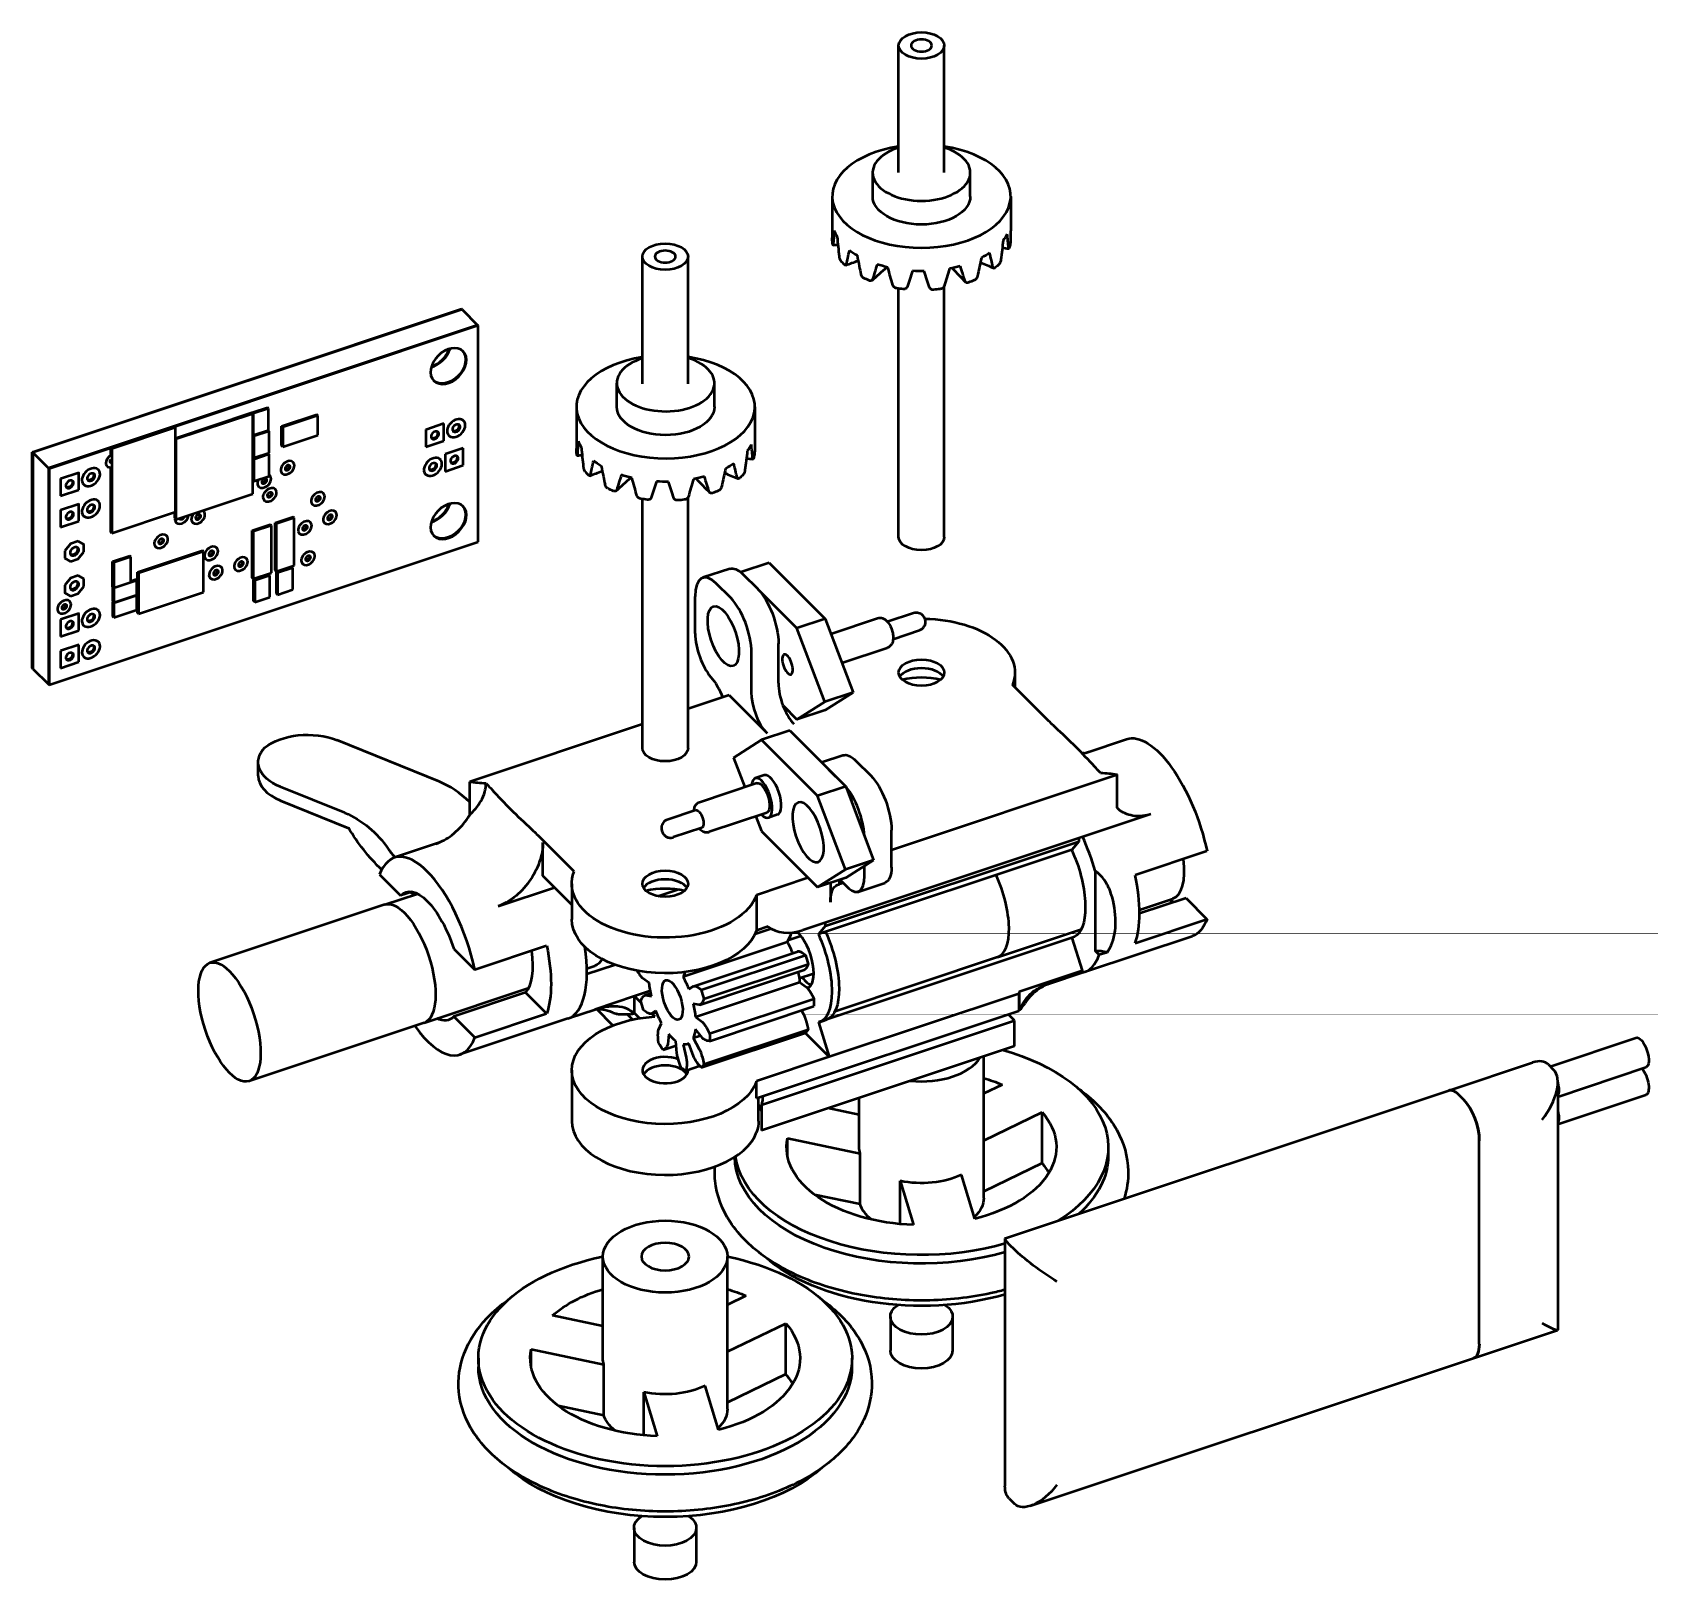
# Model space of a CAD drawing. Header units: millimetres. Extents: x 114 to 308, y 62 to 248.
import ezdxf

# ---------------------------------------------------------------- set-up
doc = ezdxf.new("R2010")
doc.units = ezdxf.units.MM
doc.header["$LTSCALE"] = 0.75
doc.layers.add('Visible', color=7, linetype='Continuous', lineweight=50)

msp = doc.modelspace()

# ---------------------------------------------------------------- linework, layer by layer
at = {"layer": 'Visible', "extrusion": (-0.707107, 0.408248, -0.57735)}
for p, q in [((217.86, 231.3, 21.2), (217.86, 246.61, 32.03)), ((223.36, 231.3, 21.2), (223.36, 246.61, 32.03)), ((214.74, 228.44, 19.18), (214.74, 231.3, 21.2)), ((226.49, 228.44, 19.18), (226.49, 231.3, 21.2)), ((209.86, 228.44, 19.18), (209.86, 223.45, 15.65)), ((231.36, 228.44, 19.18), (231.36, 225.51, 17.11)), ((186.99, 205.88, 57.16), (186.99, 221.19, 67.98)), ((192.49, 205.88, 57.16), (192.49, 221.19, 67.98)), ((217.86, 187.41, -9.83), (217.86, 217.34, 11.33)), ((223.36, 187.41, -9.83), (223.36, 217.68, 11.57)), ((113.51, 197.65, -57.63), (165.21, 214.88, -82)), ((165.27, 214.81, -81.9), (113.58, 197.58, -57.54)), ((165.27, 214.81, -81.9), (113.58, 197.58, -57.54)), ((165.27, 214.81, -81.9), (165.21, 214.88, -82)), ((165.27, 214.81, -81.9), (167.15, 212.94, -79.25)), ((167.15, 212.94, -79.25), (115.45, 195.71, -54.88)), ((167.15, 212.94, -79.25), (115.45, 195.71, -54.88)), ((167.21, 212.87, -79.16), (130.67, 200.69, -61.93)), ((167.15, 212.94, -79.25), (167.21, 212.87, -79.16)), ((167.21, 186.84, -97.56), (167.21, 212.87, -79.16)), ((183.92, 203.09, 55.04), (183.92, 205.95, 57.06)), ((195.67, 203.09, 55.04), (195.67, 205.95, 57.06)), ((140.01, 202.42, -67.31), (141.84, 203.03, -68.18)), ((141.97, 202.91, -68), (140.13, 202.3, -67.14)), ((141.97, 202.91, -68), (141.84, 203.03, -68.18)), ((141.97, 200.28, -69.86), (141.97, 202.91, -68)), ((179.04, 203.09, 55.04), (179.04, 198.09, 51.51)), ((200.54, 203.09, 55.04), (200.54, 200.16, 52.97)), ((122.95, 198.16, -58.27), (130.64, 200.72, -61.89)), ((130.76, 200.59, -61.71), (130.64, 200.72, -61.89)), ((130.76, 199.33, -62.96), (139.95, 202.4, -67.29)), ((140.08, 202.27, -67.11), (130.81, 199.18, -62.74)), ((140.08, 202.27, -67.11), (139.95, 202.4, -67.29)), ((140.01, 202.34, -67.37), (140.01, 202.42, -67.31)), ((140.13, 202.3, -67.14), (140.01, 202.42, -67.31)), ((140.08, 192.6, -73.95), (140.08, 202.27, -67.11)), ((140.13, 202.3, -67.14), (140.13, 199.67, -69)), ((143.54, 200.76, -70.99), (147.77, 202.17, -72.98)), ((143.54, 198.42, -72.65), (143.54, 200.76, -70.99)), ((143.67, 200.64, -70.81), (143.54, 200.76, -70.99)), ((147.89, 202.05, -72.8), (143.67, 200.64, -70.81)), ((147.89, 202.05, -72.8), (147.77, 202.17, -72.98)), ((147.89, 199.7, -74.46), (147.89, 202.05, -72.8)), ((163.09, 201.07, -84.53), (160.91, 200.34, -83.5)), ((163.07, 201.09, -84.56), (163.09, 201.07, -84.53)), ((163.09, 199.01, -85.99), (163.09, 201.07, -84.53)), ((165.44, 201.44, -85.99), (165.46, 201.42, -85.96)), ((130.76, 200.59, -61.71), (123.08, 198.03, -58.09)), ((130.76, 190.44, -68.89), (130.76, 200.59, -61.71)), ((130.81, 199.18, -62.74), (130.76, 199.23, -62.81)), ((130.81, 199.18, -62.74), (130.81, 189.51, -69.59)), ((140.13, 199.67, -69), (140.08, 199.73, -69.08)), ((140.08, 199.7, -69.29), (140.1, 199.7, -69.3)), ((140.19, 199.57, -69.11), (140.08, 199.68, -69.26)), ((140.13, 199.67, -69), (141.97, 200.28, -69.86)), ((142.02, 200.18, -69.97), (140.19, 199.57, -69.11)), ((140.19, 199.57, -69.11), (140.19, 196.94, -70.96)), ((142.02, 200.18, -69.97), (141.94, 200.27, -70.1)), ((142.02, 197.55, -71.83), (142.02, 200.18, -69.97)), ((143.67, 200.64, -70.81), (143.67, 198.29, -72.47)), ((143.67, 198.29, -72.47), (147.89, 199.7, -74.46)), ((160.89, 200.36, -83.53), (160.91, 200.34, -83.5)), ((160.91, 200.34, -83.5), (160.91, 198.28, -84.96)), ((160.91, 198.28, -84.96), (163.09, 199.01, -85.99)), ((163.45, 200.13, -85.51), (163.48, 200.11, -85.48)), ((163.47, 200.02, -85.6), (163.49, 200, -85.57)), ((163.48, 200.11, -85.48), (163.49, 200, -85.57)), ((163.65, 199.66, -85.99), (163.67, 199.64, -85.96)), ((113.58, 197.58, -57.54), (113.51, 197.65, -57.63)), ((113.51, 171.62, -76.03), (113.51, 197.65, -57.63)), ((113.58, 197.58, -57.54), (113.58, 171.55, -75.94)), ((113.58, 197.58, -57.54), (115.45, 195.71, -54.88)), ((113.58, 197.58, -57.54), (113.58, 171.55, -75.94)), ((122.95, 198.12, -58.29), (115.52, 195.64, -54.79)), ((122.95, 197.31, -58.87), (122.95, 198.16, -58.27)), ((123.08, 198.03, -58.09), (122.95, 198.16, -58.27)), ((123.08, 198.03, -58.09), (123.08, 187.88, -65.27)), ((140.08, 196.9, -71.27), (141.9, 197.51, -72.13)), ((140.19, 196.94, -70.96), (140.08, 197.05, -71.12)), ((140.19, 196.77, -71.08), (140.08, 196.88, -71.24)), ((140.19, 196.94, -70.96), (142.02, 197.55, -71.83)), ((142.02, 197.38, -71.95), (140.19, 196.77, -71.08)), ((140.19, 196.77, -71.08), (140.19, 194.14, -72.94)), ((142.02, 197.38, -71.95), (141.9, 197.51, -72.13)), ((142.02, 194.75, -73.81), (142.02, 197.38, -71.95)), ((143.67, 198.29, -72.47), (143.54, 198.42, -72.65)), ((160.89, 198.3, -84.99), (160.91, 198.28, -84.96)), ((162.63, 196.78, -87.3), (162.66, 196.75, -87.27)), ((163.22, 197.4, -87.27), (163.24, 197.38, -87.24)), ((165.42, 198.11, -88.27), (163.24, 197.38, -87.24)), ((163.24, 197.38, -87.24), (163.24, 195.32, -88.7)), ((165.4, 198.13, -88.3), (165.42, 198.11, -88.27)), ((165.42, 196.05, -89.73), (165.42, 198.11, -88.27)), ((115.45, 195.71, -54.88), (115.45, 169.68, -73.29)), ((115.45, 195.71, -54.88), (115.45, 169.68, -73.29)), ((115.45, 195.71, -54.88), (115.52, 195.64, -54.79)), ((115.52, 195.64, -54.79), (115.52, 169.61, -73.2)), ((119.1, 195.16, -57.6), (116.91, 194.44, -56.57)), ((119.08, 195.19, -57.63), (119.1, 195.16, -57.6)), ((119.1, 193.11, -59.05), (119.1, 195.16, -57.6)), ((121.44, 195.54, -59.05), (121.47, 195.52, -59.02)), ((122.34, 196.31, -59.15), (122.37, 196.29, -59.11)), ((122.36, 196.21, -59.22), (122.38, 196.19, -59.19)), ((122.37, 196.29, -59.11), (122.38, 196.19, -59.19)), ((122.49, 195.96, -59.5), (122.52, 195.94, -59.46)), ((122.95, 196.36, -59.54), (122.95, 196.71, -59.29)), ((122.95, 188, -65.45), (122.95, 195.79, -59.94)), ((142.09, 194.83, -74.15), (142.11, 194.81, -74.12)), ((143.41, 195.45, -74.65), (143.43, 195.43, -74.62)), ((143.42, 195.35, -74.72), (143.44, 195.33, -74.69)), ((143.43, 195.43, -74.62), (143.44, 195.33, -74.69)), ((143.56, 195.1, -75), (143.58, 195.08, -74.97)), ((144.9, 196.44, -75), (144.92, 196.42, -74.97)), ((160.65, 195.46, -86.83), (160.67, 195.44, -86.8)), ((160.66, 195.35, -86.92), (160.69, 195.33, -86.89)), ((160.67, 195.44, -86.8), (160.69, 195.33, -86.89)), ((160.85, 194.99, -87.3), (160.87, 194.97, -87.27)), ((163.22, 195.35, -88.73), (163.24, 195.32, -88.7)), ((163.24, 195.32, -88.7), (165.42, 196.05, -89.73)), ((116.89, 194.46, -56.6), (116.91, 194.44, -56.57)), ((116.91, 194.44, -56.57), (116.91, 192.38, -58.02)), ((116.91, 192.38, -58.02), (119.1, 193.11, -59.05)), ((119.46, 194.23, -58.58), (119.48, 194.2, -58.55)), ((119.47, 194.12, -58.67), (119.5, 194.09, -58.64)), ((119.48, 194.2, -58.55), (119.5, 194.09, -58.64)), ((119.66, 193.76, -59.05), (119.68, 193.73, -59.02)), ((140.19, 194.14, -72.94), (140.08, 194.25, -73.1)), ((140.19, 194.14, -72.94), (142.02, 194.75, -73.81)), ((140.6, 193.84, -73.8), (140.62, 193.82, -73.77)), ((140.62, 193.82, -73.77), (140.64, 193.72, -73.85)), ((140.62, 193.75, -73.88), (140.64, 193.72, -73.85)), ((140.75, 193.49, -74.15), (140.77, 193.47, -74.12)), ((142.75, 193.19, -75.78), (142.77, 193.17, -75.75)), ((116.89, 192.4, -58.05), (116.91, 192.38, -58.02)), ((119.1, 191.38, -60.27), (116.91, 190.65, -59.25)), ((119.08, 191.4, -60.31), (119.1, 191.38, -60.27)), ((119.1, 189.32, -61.73), (119.1, 191.38, -60.27)), ((121.44, 191.76, -61.73), (121.47, 191.73, -61.7)), ((130.81, 189.51, -69.59), (140.08, 192.6, -73.95)), ((141.26, 192.19, -75.43), (141.28, 192.17, -75.4)), ((141.28, 192.17, -75.4), (141.3, 192.08, -75.48)), ((141.28, 192.1, -75.51), (141.3, 192.08, -75.48)), ((141.41, 191.85, -75.78), (141.43, 191.83, -75.75)), ((147.06, 191.72, -79.87), (147.09, 191.7, -79.84)), ((147.08, 191.62, -79.95), (147.1, 191.6, -79.92)), ((147.09, 191.7, -79.84), (147.1, 191.6, -79.92)), ((147.21, 191.37, -80.22), (147.23, 191.35, -80.19)), ((148.55, 192.71, -80.22), (148.57, 192.69, -80.19)), ((186.99, 161.99, 26.12), (186.99, 191.99, 47.34)), ((192.49, 161.99, 26.12), (192.49, 192.19, 47.48)), ((116.89, 190.67, -59.28), (116.91, 190.65, -59.25)), ((116.91, 190.65, -59.25), (116.91, 188.59, -60.7)), ((116.91, 188.59, -60.7), (119.1, 189.32, -61.73)), ((119.46, 190.44, -61.25), (119.48, 190.42, -61.22)), ((119.47, 190.33, -61.34), (119.5, 190.31, -61.31)), ((119.48, 190.42, -61.22), (119.5, 190.31, -61.31)), ((119.66, 189.97, -61.73), (119.68, 189.95, -61.7)), ((123.08, 187.88, -65.27), (130.76, 190.44, -68.89)), ((130.67, 189.51, -69.84), (130.69, 189.49, -69.81)), ((130.68, 189.72, -69.7), (130.68, 190.42, -69.21)), ((130.68, 189.42, -69.92), (130.71, 189.4, -69.88)), ((130.69, 189.49, -69.81), (130.71, 189.4, -69.88)), ((130.81, 189.51, -69.59), (130.71, 189.61, -69.73)), ((130.82, 189.17, -70.19), (130.84, 189.14, -70.16)), ((132.64, 189.52, -71.22), (132.66, 189.5, -71.19)), ((132.65, 189.42, -71.3), (132.67, 189.4, -71.27)), ((132.66, 189.5, -71.19), (132.67, 189.4, -71.27)), ((132.79, 189.17, -71.57), (132.81, 189.15, -71.54)), ((134.13, 190.51, -71.57), (134.15, 190.49, -71.54)), ((142.76, 189.12, -78.66), (144.92, 189.84, -79.68)), ((142.76, 183.41, -82.7), (142.76, 189.12, -78.66)), ((142.88, 189, -78.49), (142.76, 189.12, -78.66)), ((145.05, 189.72, -79.51), (142.88, 189, -78.49)), ((142.88, 189, -78.49), (142.88, 183.28, -82.53)), ((145.05, 189.72, -79.51), (144.92, 189.84, -79.68)), ((145.05, 184, -83.55), (145.05, 189.72, -79.51)), ((146.99, 189.21, -81.59), (147.01, 189.19, -81.56)), ((148.52, 189.48, -82.48), (148.54, 189.46, -82.45)), ((148.54, 189.46, -82.45), (148.56, 189.36, -82.53)), ((148.54, 189.39, -82.56), (148.56, 189.36, -82.53)), ((148.67, 189.13, -82.83), (148.69, 189.11, -82.8)), ((150.01, 190.47, -82.83), (150.03, 190.45, -82.8)), ((116.89, 188.62, -60.73), (116.91, 188.59, -60.7)), ((123.08, 187.88, -65.27), (122.95, 188, -65.45)), ((129.66, 187.58, -70.49), (129.68, 187.56, -70.46)), ((140.01, 188.2, -77.37), (142.17, 188.93, -78.39)), ((140.01, 182.49, -81.41), (140.01, 188.2, -77.37)), ((140.13, 188.08, -77.19), (140.01, 188.2, -77.37)), ((142.3, 188.8, -78.21), (140.13, 188.08, -77.19)), ((140.13, 188.08, -77.19), (140.13, 182.36, -81.23)), ((142.3, 188.8, -78.21), (142.17, 188.93, -78.39)), ((142.3, 183.09, -82.25), (142.3, 188.8, -78.21)), ((145.5, 188.21, -81.24), (145.52, 188.19, -81.21)), ((145.51, 188.12, -81.32), (145.53, 188.1, -81.29)), ((145.52, 188.19, -81.21), (145.53, 188.1, -81.29)), ((145.65, 187.87, -81.59), (145.67, 187.85, -81.56)), ((115.52, 169.61, -73.2), (167.21, 186.84, -97.56)), ((117.4, 185.78, -63.1), (117.42, 185.75, -63.07)), ((118.09, 186.61, -62.94), (117.42, 185.75, -63.07)), ((117.42, 185.75, -63.07), (117.42, 184.86, -63.7)), ((118.07, 186.63, -62.97), (118.09, 186.61, -62.94)), ((119.04, 186.93, -63.38), (118.09, 186.61, -62.94)), ((119.02, 186.95, -63.41), (119.04, 186.93, -63.38)), ((119.71, 186.52, -64.15), (119.04, 186.93, -63.38)), ((119.04, 184.77, -64.91), (119.71, 185.62, -64.78)), ((119.69, 186.54, -64.18), (119.71, 186.52, -64.15)), ((119.71, 185.62, -64.78), (119.71, 186.52, -64.15)), ((123.18, 184.47, -68.11), (125.24, 185.16, -69.08)), ((125.36, 185.03, -68.9), (125.24, 185.16, -69.08)), ((126.19, 183.19, -71.14), (134, 185.79, -74.82)), ((134.12, 185.67, -74.65), (126.31, 183.06, -70.96)), ((128.17, 186.59, -70.14), (128.2, 186.57, -70.11)), ((128.19, 186.49, -70.22), (128.21, 186.47, -70.19)), ((128.2, 186.57, -70.11), (128.21, 186.47, -70.19)), ((128.32, 186.24, -70.49), (128.34, 186.22, -70.46)), ((134.12, 185.67, -74.65), (134, 185.79, -74.82)), ((134.12, 180.77, -78.11), (134.12, 185.67, -74.65)), ((134.22, 185.14, -75.44), (134.25, 185.12, -75.41)), ((134.25, 185.12, -75.41), (134.26, 185.02, -75.49)), ((135.71, 186.13, -75.79), (135.73, 186.11, -75.76)), ((147.37, 185.55, -84.45), (147.39, 185.53, -84.42)), ((117.4, 184.88, -63.73), (117.42, 184.86, -63.7)), ((117.42, 184.86, -63.7), (118.09, 184.45, -64.46)), ((118.09, 184.45, -64.46), (119.04, 184.77, -64.91)), ((123.18, 181.43, -70.26), (123.18, 184.47, -68.11)), ((123.31, 184.35, -67.93), (123.18, 184.47, -68.11)), ((125.36, 185.03, -68.9), (123.31, 184.35, -67.93)), ((123.31, 184.35, -67.93), (123.31, 181.31, -70.08)), ((125.36, 181.99, -71.05), (125.36, 185.03, -68.9)), ((126.19, 178.29, -74.6), (126.19, 183.19, -71.14)), ((126.31, 183.06, -70.96), (126.19, 183.19, -71.14)), ((134.24, 185.05, -75.52), (134.26, 185.02, -75.49)), ((134.37, 184.79, -75.79), (134.39, 184.77, -75.76)), ((136.26, 183.82, -77.82), (136.28, 183.8, -77.79)), ((137.8, 183.86, -78.88), (137.82, 183.83, -78.85)), ((137.81, 183.76, -78.96), (137.83, 183.74, -78.93)), ((137.82, 183.83, -78.85), (137.83, 183.74, -78.93)), ((137.95, 183.51, -79.23), (137.97, 183.49, -79.2)), ((139.29, 184.85, -79.23), (139.31, 184.83, -79.2)), ((142.88, 183.28, -82.53), (142.76, 183.41, -82.7)), ((142.88, 183.28, -82.53), (145.05, 184, -83.55)), ((142.92, 183.23, -82.95), (144.76, 183.84, -83.81)), ((142.92, 180.6, -84.81), (142.92, 183.23, -82.95)), ((143.05, 183.1, -82.77), (142.92, 183.23, -82.95)), ((144.88, 183.71, -83.64), (143.05, 183.1, -82.77)), ((144.88, 183.71, -83.64), (144.76, 183.84, -83.81)), ((144.88, 181.08, -85.5), (144.88, 183.71, -83.64)), ((145.88, 184.56, -84.1), (145.9, 184.54, -84.07)), ((145.9, 184.54, -84.07), (145.92, 184.44, -84.15)), ((145.9, 184.46, -84.18), (145.92, 184.44, -84.15)), ((146.03, 184.21, -84.45), (146.05, 184.19, -84.42)), ((197.52, 183.6, -15.79), (194.27, 182.52, -14.26)), ((198.87, 183.17, -13.23), (198.86, 183.16, -13.26)), ((202.27, 184.3, -14.83), (198.87, 183.17, -13.23)), ((199.05, 182.99, -12.97), (198.87, 183.17, -13.23)), ((202.27, 184.3, -14.83), (209, 177.57, -5.31)), ((117.4, 181.63, -66.03), (117.42, 181.61, -66)), ((118.09, 182.46, -65.87), (117.42, 181.61, -66)), ((117.42, 181.61, -66), (117.42, 180.71, -66.63)), ((118.07, 182.48, -65.9), (118.09, 182.46, -65.87)), ((119.04, 182.78, -66.32), (118.09, 182.46, -65.87)), ((119.02, 182.8, -66.35), (119.04, 182.78, -66.32)), ((119.71, 182.37, -67.08), (119.04, 182.78, -66.32)), ((119.04, 180.62, -67.84), (119.71, 181.47, -67.71)), ((119.69, 182.39, -67.11), (119.71, 182.37, -67.08)), ((119.71, 181.47, -67.71), (119.71, 182.37, -67.08)), ((123.31, 181.31, -70.08), (123.18, 181.43, -70.26)), ((123.2, 179.66, -71.53), (123.2, 181.39, -70.3)), ((123.2, 181.39, -70.3), (123.22, 181.39, -70.31)), ((123.32, 181.26, -70.13), (123.2, 181.39, -70.3)), ((123.31, 181.31, -70.08), (125.36, 181.99, -71.05)), ((126.11, 182.19, -71.44), (123.32, 181.26, -70.13)), ((123.32, 181.26, -70.13), (123.32, 179.53, -71.35)), ((125.36, 182.11, -71.32), (125.99, 182.32, -71.62)), ((126.11, 182.19, -71.44), (125.99, 182.32, -71.62)), ((126.11, 180.46, -72.66), (126.11, 182.19, -71.44)), ((126.31, 183.06, -70.96), (126.31, 178.17, -74.43)), ((134.77, 182.82, -77.47), (134.79, 182.8, -77.44)), ((134.79, 182.8, -77.44), (134.81, 182.71, -77.52)), ((134.79, 182.73, -77.55), (134.81, 182.71, -77.52)), ((134.92, 182.48, -77.82), (134.94, 182.46, -77.79)), ((140.13, 182.36, -81.23), (140.01, 182.49, -81.41)), ((140.13, 182.36, -81.23), (142.3, 183.09, -82.25)), ((140.17, 182.31, -81.65), (142.01, 182.92, -82.52)), ((140.17, 179.68, -83.51), (140.17, 182.31, -81.65)), ((140.3, 182.18, -81.48), (140.17, 182.31, -81.65)), ((142.13, 182.8, -82.34), (140.3, 182.18, -81.48)), ((140.3, 182.18, -81.48), (140.3, 179.55, -83.33)), ((142.13, 182.8, -82.34), (142.01, 182.92, -82.52)), ((142.13, 180.17, -84.2), (142.13, 182.8, -82.34)), ((143.05, 183.1, -82.77), (143.05, 180.47, -84.63)), ((197.63, 180.08, -8.85), (195.85, 181.85, -11.37)), ((199.1, 182.94, -12.9), (200.88, 181.16, -10.39)), ((117.4, 180.73, -66.66), (117.42, 180.71, -66.63)), ((117.42, 180.71, -66.63), (118.09, 180.3, -67.4)), ((118, 179.7, -67.82), (118.03, 179.68, -67.79)), ((118.09, 180.3, -67.4), (119.04, 180.62, -67.84)), ((123.32, 179.53, -71.35), (123.2, 179.66, -71.53)), ((123.2, 179.57, -71.58), (123.26, 179.59, -71.61)), ((123.2, 177.84, -72.81), (123.2, 179.57, -71.58)), ((123.32, 179.45, -71.41), (123.2, 179.57, -71.58)), ((123.32, 179.53, -71.35), (126.11, 180.46, -72.66)), ((126.11, 180.38, -72.72), (123.32, 179.45, -71.41)), ((123.32, 179.45, -71.41), (123.32, 177.72, -72.63)), ((126.11, 180.38, -72.72), (126.05, 180.44, -72.81)), ((126.11, 178.65, -73.95), (126.11, 180.38, -72.72)), ((126.31, 178.17, -74.43), (134.12, 180.77, -78.11)), ((140.3, 179.55, -83.33), (140.17, 179.68, -83.51)), ((140.3, 179.55, -83.33), (142.13, 180.17, -84.2)), ((143.05, 180.47, -84.63), (142.92, 180.6, -84.81)), ((143.05, 180.47, -84.63), (144.88, 181.08, -85.5)), ((193.35, 175.8, -20.95), (193.35, 180.27, -17.79)), ((205.6, 176.43, -3.71), (200.93, 181.11, -10.31)), ((116.52, 178.71, -67.47), (116.54, 178.69, -67.44)), ((116.53, 178.61, -67.55), (116.55, 178.59, -67.52)), ((116.54, 178.69, -67.44), (116.55, 178.59, -67.52)), ((116.66, 178.36, -67.82), (116.69, 178.34, -67.79)), ((116.89, 177.5, -68.59), (116.91, 177.48, -68.56)), ((119.1, 178.21, -69.59), (116.91, 177.48, -68.56)), ((116.91, 177.48, -68.56), (116.91, 175.42, -70.01)), ((119.08, 178.23, -69.62), (119.1, 178.21, -69.59)), ((119.1, 176.15, -71.04), (119.1, 178.21, -69.59)), ((119.46, 177.27, -70.57), (119.48, 177.25, -70.54)), ((121.44, 178.59, -71.04), (121.47, 178.56, -71.01)), ((123.32, 177.72, -72.63), (123.2, 177.84, -72.81)), ((123.32, 177.72, -72.63), (126.11, 178.65, -73.95)), ((126.31, 178.17, -74.43), (126.19, 178.29, -74.6)), ((209, 177.57, -5.31), (205.6, 176.43, -3.71)), ((209, 177.57, -5.31), (212.37, 168.7, -4.43)), ((209.69, 175.77, -11.92), (215.3, 177.64, -14.56)), ((216.49, 177.23, -15.01), (219.65, 178.29, -16.5)), ((116.89, 175.45, -70.04), (116.91, 175.42, -70.01)), ((116.91, 175.42, -70.01), (119.1, 176.15, -71.04)), ((119.47, 177.16, -70.65), (119.5, 177.14, -70.62)), ((119.48, 177.25, -70.54), (119.5, 177.14, -70.62)), ((119.66, 176.8, -71.04), (119.68, 176.78, -71.01)), ((208.97, 167.57, -2.83), (205.6, 176.43, -3.71)), ((217.2, 175.12, -15.01), (220.36, 176.18, -16.5)), ((116.89, 173.72, -71.26), (116.91, 173.7, -71.23)), ((119.1, 174.42, -72.26), (116.91, 173.7, -71.23)), ((116.91, 173.7, -71.23), (116.91, 171.64, -72.69)), ((119.08, 174.45, -72.29), (119.1, 174.42, -72.26)), ((119.1, 172.37, -73.72), (119.1, 174.42, -72.26)), ((119.46, 173.49, -73.24), (119.48, 173.47, -73.21)), ((119.47, 173.38, -73.33), (119.5, 173.36, -73.3)), ((119.48, 173.47, -73.21), (119.5, 173.36, -73.3)), ((121.44, 174.8, -73.72), (121.47, 174.78, -73.69)), ((200.13, 168.74, -11.57), (200.13, 173.49, -8.21)), ((203.38, 169.82, -13.1), (203.38, 174.58, -9.74)), ((211.02, 172.26, -11.98), (216.48, 174.08, -14.56)), ((113.58, 171.55, -75.94), (113.51, 171.62, -76.03)), ((113.58, 171.55, -75.94), (115.45, 169.68, -73.29)), ((116.89, 171.66, -72.72), (116.91, 171.64, -72.69)), ((116.91, 171.64, -72.69), (119.1, 172.37, -73.72)), ((119.66, 173.02, -73.72), (119.68, 173, -73.69)), ((115.45, 169.68, -73.29), (115.52, 169.61, -73.2)), ((235.71, 165.47, -13.44), (231.57, 169.62, -19.3)), ((231.86, 171.08, -21.37), (231.86, 169.32, -22.62)), ((197.45, 168.36, -17.53), (192.49, 166.71, -15.19)), ((197.45, 168.36, -17.53), (202.01, 163.8, -11.08)), ((205.6, 165.44, -11.48), (208.97, 167.57, -2.83)), ((212.37, 168.7, -4.43), (208.97, 167.57, -2.83)), ((212.37, 168.7, -4.43), (209, 166.57, -13.09)), ((203.93, 167.11, -13.85), (205.6, 165.44, -11.48)), ((209, 166.57, -13.09), (205.6, 165.44, -11.48)), ((186.99, 164.87, -12.6), (166.19, 157.94, -2.79)), ((204.74, 164.1, 13.73), (201.34, 162.97, 15.34)), ((204.74, 164.1, 13.73), (211.48, 157.37, 23.26)), ((162.51, 157.96, -49.15), (150.21, 162.93, -56.18)), ((201.34, 162.97, 15.34), (197.98, 160.84, 6.69)), ((208.08, 156.23, 24.86), (201.34, 162.97, 15.34)), ((240.42, 161.44, -21.28), (245.32, 163.08, -23.59)), ((140.72, 158.65, -53.59), (140.72, 160.29, -52.44)), ((197.98, 160.84, 6.69), (199.33, 157.28, 7.04)), ((211.13, 161.12, 16), (208.57, 160.27, 17.2)), ((212.71, 160.46, 18.88), (214.49, 158.68, 21.4)), ((166.19, 153.92, -5.63), (166.19, 157.94, -2.79)), ((201.68, 158.72, 13.04), (200.59, 158.36, 13.55)), ((211.24, 157.6, 22.93), (209.47, 159.38, 20.41)), ((216.99, 149.75, 8.8), (244.16, 158.8, -4.01)), ((244.16, 154.78, -6.85), (244.16, 158.8, -4.01)), ((151.17, 154.18, -43.81), (143.38, 157.33, -48.26)), ((200.79, 157.77, 13.55), (193.86, 155.46, 16.81)), ((211.48, 157.37, 23.26), (208.08, 156.23, 24.86)), ((211.45, 147.37, 25.74), (208.08, 156.23, 24.86)), ((211.48, 157.37, 23.26), (214.85, 148.5, 24.13)), ((143.38, 155.7, -49.41), (151.6, 152.37, -44.72)), ((193.45, 154.52, 17.12), (189.99, 153.36, 18.75)), ((201.98, 154.21, 13.55), (195.05, 151.9, 16.81)), ((203.26, 153.98, 13.04), (202.17, 153.61, 13.55)), ((248.24, 154.04, -10.26), (240.04, 151.3, -6.39)), ((194.16, 152.41, 17.12), (190.69, 151.25, 18.75)), ((200.66, 153.77, 7.38), (201.34, 151.97, 7.56)), ((201.34, 151.97, 7.56), (208.08, 145.24, 17.08)), ((216.99, 147.63, 18.89), (216.99, 152.1, 22.05)), ((162.43, 150.57, -5.91), (157.12, 148.8, -3.41)), ((178.78, 147.13, 12.5), (174.63, 151.27, 6.64)), ((175.02, 146.6, 4.16), (175.02, 150.63, 7.01)), ((240.04, 151.3, -6.39), (206.3, 140.06, 9.51)), ((209.04, 140.57, 6.61), (239.57, 150.75, -7.78)), ((239.57, 150.75, -7.78), (238.72, 149.76, -10.27)), ((239.57, 151.15, -7.5), (239.57, 150.75, -7.78)), ((238.72, 149.76, -10.27), (209.06, 139.87, 3.71)), ((214.85, 148.5, 24.13), (211.45, 147.37, 25.74)), ((214.85, 148.5, 24.13), (211.48, 146.37, 15.48)), ((255, 149.57, -12.61), (246.34, 146.69, -8.52)), ((155.34, 146.76, -8.63), (157.87, 144.23, -5.05)), ((178.49, 143.13, 9.06), (175.02, 146.6, 4.16)), ((200.75, 144.33, 16.46), (206.92, 146.39, 13.55)), ((208.08, 145.24, 17.08), (211.45, 147.37, 25.74)), ((211.48, 146.37, 15.48), (208.08, 145.24, 17.08)), ((210.74, 145.59, 13.37), (210.74, 146.12, 13.75)), ((210.8, 146.14, 13.88), (211.84, 145.09, 15.35)), ((213.74, 146.55, 20.42), (213.74, 147.8, 21.31)), ((241.53, 147.2, -6.13), (241.53, 137.56, -12.94)), ((155.96, 143.15, -2.12), (159.91, 144.46, -3.98)), ((159.26, 144.7, -5.71), (157.87, 144.23, -5.05)), ((169.61, 142.96, 5.41), (176.4, 145.22, 2.21)), ((178.49, 145.66, 14.58), (178.49, 141.37, 11.55)), ((188.87, 144.15, -24.86), (191.25, 144.95, -25.99)), ((200.75, 144.33, 16.46), (200.75, 140.04, 13.43)), ((209.65, 145.76, 11.17), (209.65, 143.42, 9.52)), ((211.19, 145.74, 13.15), (210.74, 145.59, 13.37)), ((212.99, 144.7, 17.5), (216.23, 145.78, 15.97)), ((155.96, 143.15, -2.12), (134.88, 136.12, 7.82)), ((246.86, 142.51, -21.34), (250.86, 143.84, -23.22)), ((252.48, 143.93, -21.95), (246.87, 142.06, -19.31)), ((252.48, 143.93, -21.95), (255, 141.41, -18.38)), ((202.14, 140.51, 12.77), (200.75, 140.04, 13.43)), ((209.04, 140.57, 6.61), (208.2, 139.58, 4.12)), ((209.04, 140.57, 6.61), (209.04, 140.97, 6.89)), ((246.34, 138.52, -14.3), (255, 141.41, -18.38)), ((204.45, 138.64, 2.86), (191.89, 134.45, 8.78)), ((200.56, 139.61, 7.32), (202.51, 140.26, 6.4)), ((204.83, 139.45, 4.23), (204.45, 138.64, 2.86)), ((206.09, 139.33, -3.59), (204.53, 138.81, -2.85)), ((204.83, 139.45, 4.23), (204.83, 139.45, 4.23)), ((209.06, 139.87, 3.71), (208.2, 139.58, 4.12)), ((238.72, 139.14, -17.78), (209.32, 129.34, -3.92)), ((229.78, 136.81, -13.29), (239.87, 140.18, -18.04)), ((238.72, 139.14, -17.78), (239.96, 135.21, -17.93)), ((240.24, 135.03, -17.47), (253.23, 139.36, -23.59)), ((164.27, 137.83, 4), (166.8, 135.3, 7.58)), ((175.46, 138.19, 3.49), (166.8, 135.3, 7.58)), ((193.17, 133.33, 10.69), (205.73, 137.51, 4.77)), ((194.07, 132.87, 12.28), (206.63, 137.06, 6.36)), ((229.78, 136.81, -13.29), (210.21, 130.29, -4.06)), ((242.01, 137.08, -12.26), (241.53, 137.56, -12.94)), ((242.96, 137.39, -12.7), (242.01, 137.08, -12.26)), ((180.31, 134.8, -11.64), (183.64, 135.91, -13.21)), ((180.31, 135.45, -11.36), (181.27, 135.77, -11.82)), ((192.16, 135.03, 9.76), (191.89, 134.45, 8.78)), ((193.92, 131.09, 10.69), (206.47, 135.27, 4.77)), ((194.4, 131.8, 12.22), (206.96, 135.99, 6.3)), ((207.59, 134.82, -3.59), (205.89, 134.25, -2.79)), ((232.38, 132.68, -14.36), (239.96, 135.21, -17.93)), ((236.02, 133.64, -16.25), (239.96, 134.96, -18.11)), ((239.96, 135.21, -17.93), (239.96, 134.96, -18.11)), ((160.7, 128.92, -2.12), (173.31, 133.12, -8.06)), ((172.93, 132.55, -5.85), (164.27, 129.66, -1.77)), ((172.93, 132.55, -5.85), (175.46, 130.02, -2.28)), ((187.96, 132.74, -14.79), (186.04, 132.11, -13.89)), ((187.02, 134.28, -1.68), (187.02, 134.28, -1.68)), ((187.83, 133.69, -0.39), (187.02, 134.28, -1.68)), ((187.29, 132.23, -2.56), (188.01, 132.47, -2.9)), ((192.58, 132.95, 9.17), (193.16, 133.32, 10.66)), ((193.16, 133.32, 10.66), (193.16, 133.32, 10.66)), ((193.38, 129.63, 8.52), (205.93, 133.81, 2.6)), ((205.93, 133.81, 2.6), (206.74, 133.22, 3.89)), ((206.74, 133.22, 3.89), (206.74, 133.22, 3.89)), ((232.38, 132.68, -14.36), (232.38, 130.48, -15.92)), ((178.21, 129.49, -10.19), (181.3, 130.52, -11.65)), ((186.04, 132.11, -13.89), (181.3, 130.52, -11.65)), ((183.44, 128.59, -21.9), (181.49, 130.54, -24.66)), ((186.04, 130.06, -15.33), (186.04, 132.11, -13.89)), ((186.04, 132.11, -13.89), (186.87, 131.28, -12.72)), ((187.36, 132.24, -2.41), (188.09, 132.11, -0.95)), ((187.36, 132.24, -2.41), (187.36, 132.24, -2.41)), ((193.85, 131.08, 10.53), (193.12, 131.21, 9.08)), ((193.85, 131.08, 10.54), (193.85, 131.08, 10.53)), ((195.09, 127.63, 10.74), (207.65, 131.81, 4.82)), ((195.09, 126.71, 10.09), (207.65, 130.9, 4.17)), ((232.34, 132.41, -14.31), (209.51, 124.8, -3.55)), ((232.34, 132.41, -14.31), (232.34, 130.36, -15.75)), ((232.38, 130.48, -15.92), (232.55, 130.53, -15.99)), ((160.7, 128.92, -2.12), (139.63, 121.89, 7.82)), ((166.8, 127.14, 1.8), (164.27, 129.66, -1.77)), ((178.01, 129.42, -9.54), (165.02, 125.09, -3.41)), ((166.8, 127.14, 1.8), (175.46, 130.02, -2.28)), ((185.14, 129.95, -17.33), (185.8, 129.29, -16.4)), ((185.91, 130.02, -15.27), (186.04, 130.06, -15.33)), ((186.04, 130.06, -15.33), (186.66, 129.45, -14.47)), ((188.03, 129.99, -2.56), (188.69, 130.21, -2.87)), ((188.62, 130.37, -1.04), (188.05, 130, -2.53)), ((188.05, 130, -2.53), (188.05, 130, -2.53)), ((188.13, 130.02, -10.94), (188.49, 129.66, -10.43)), ((188.94, 128.06, -2.02), (189.31, 128.87, -0.65)), ((193.38, 129.63, 8.52), (194.18, 129.04, 9.81)), ((194.18, 129.04, 9.81), (194.19, 129.04, 9.81)), ((200.75, 119.84, -0.86), (232.34, 130.36, -15.75)), ((201.32, 119.01, -1.85), (231.8, 129.17, -16.22)), ((206.15, 130.4, 0.64), (206.4, 129.94, 0.85)), ((206.4, 129.94, 0.85), (206.4, 129.94, 0.85)), ((208.2, 128.97, -3.39), (209.51, 124.8, -3.55)), ((208.33, 129, -3.08), (209.19, 129.29, -3.49)), ((231.8, 129.17, -16.22), (231.04, 129.93, -17.31)), ((231.8, 126.1, -18.39), (231.8, 129.17, -16.22)), ((188.94, 128.06, -2.02), (188.94, 128.06, -2.02)), ((190.18, 127.54, 0.25), (190.05, 126.35, -0.85)), ((191.15, 125.25, 0.7), (191.03, 126.7, 1.45)), ((193.12, 127.08, 6.16), (193.98, 127.37, 5.75)), ((193.12, 127.08, 6.16), (193.85, 125.75, 6.77)), ((194.18, 127.12, 8.45), (193.38, 128.14, 7.46)), ((194.07, 123.51, 5.66), (206.63, 127.7, -0.26)), ((194.19, 127.12, 8.45), (194.18, 127.12, 8.45)), ((194.4, 123.92, 6.65), (206.96, 128.11, 0.73)), ((209.51, 124.8, -3.55), (206.61, 127.69, -7.64)), ((296.34, 123.66, 51.65), (306.67, 127.11, 46.78)), ((189.48, 125.66, -2.55), (191.07, 126.19, -3.3)), ((190.05, 126.35, -0.85), (190.05, 126.35, -0.85)), ((191.15, 125.25, 0.7), (191.15, 125.25, 0.7)), ((191.89, 126.29, 3), (192.27, 124.73, 2.7)), ((192.27, 124.73, 2.7), (192.27, 124.73, 2.7)), ((192.38, 126.32, 4.06), (192.59, 126.39, 3.97)), ((193.16, 124.89, 4.69), (192.58, 126.42, 4.55)), ((193.16, 124.89, 4.69), (193.16, 124.89, 4.69)), ((193.85, 125.75, 6.77), (193.85, 125.75, 6.77)), ((209.51, 124.8, -3.55), (200.75, 121.88, 0.58)), ((231.8, 126.1, -18.39), (201.32, 115.94, -4.02)), ((228.11, 107.8, -66.12), (228.11, 124.87, -54.05)), ((178.49, 123.21, -1.3), (178.49, 117.08, -5.63)), ((192.26, 123.17, 1.57), (193.89, 123.72, 0.8)), ((284.11, 120.76, 55.69), (294.21, 124.13, 50.93)), ((296.13, 123.87, 52.75), (296.75, 123.25, 53.63)), ((297.25, 120.01, 51.78), (307.86, 123.55, 46.78)), ((200.75, 119.84, -0.86), (200.75, 121.88, 0.58)), ((230.31, 121.45, -72.43), (228.11, 120.39, -70.92)), ((297.25, 121.76, 54.87), (297.25, 91.96, 33.8)), ((200.99, 117.08, -5.63), (200.99, 119.91, -3.63)), ((201.32, 119.01, -1.85), (201.32, 115.94, -4.02)), ((213.11, 113.93, -61.79), (213.11, 119.87, -57.58)), ((230.72, 102.96, 80.86), (284.11, 120.76, 55.69)), ((285.3, 120.27, 57.85), (285.93, 119.64, 58.73)), ((285.3, 120.27, 57.85), (285.93, 119.64, 58.73)), ((297.25, 116.69, 49.43), (307.86, 120.22, 44.43)), ((213.11, 117.81, -67.28), (209.31, 118.61, -68.41)), ((228.11, 114.73, -62.93), (235.13, 118.14, -67.74)), ((235.13, 112.01, -72.07), (235.13, 118.14, -67.74)), ((204.47, 115.01, -63.33), (213.22, 113.17, -60.73)), ((204.47, 112.84, -64.87), (204.47, 115.01, -63.33)), ((213.22, 107.05, -65.06), (213.22, 113.17, -60.73)), ((243.11, 113.93, -61.79), (243.11, 112.91, -62.51)), ((287.8, 90.21, 41.9), (287.8, 114.7, 59.22)), ((287.8, 90.21, 41.9), (287.8, 114.7, 59.22)), ((235.13, 112.01, -72.07), (228.11, 108.61, -67.26)), ((218.05, 104.66, -59.71), (218.05, 109.86, -56.03)), ((218.05, 109.86, -56.03), (219.66, 104.56, -48.54)), ((227.05, 105.31, -49.61), (225.43, 110.61, -57.1)), ((213.22, 107.05, -65.06), (207.73, 108.21, -66.69)), ((230.67, 73.1, 60.47), (230.67, 102.9, 81.55)), ((231.17, 102.22, 83.37), (231.8, 101.6, 84.25)), ((182.24, 88.51, -25.84), (182.24, 100.75, -17.18)), ((197.24, 82.38, -30.17), (197.24, 100.75, -17.18)), ((199.44, 96.03, -36.48), (197.24, 94.96, -34.97)), ((182.24, 92.39, -31.32), (176.16, 93.66, -33.13)), ((216.86, 93.51, -76.22), (216.86, 89.43, -79.11)), ((224.36, 93.51, -76.22), (224.36, 89.43, -79.11)), ((197.24, 89.31, -26.98), (204.26, 92.71, -31.79)), ((204.26, 86.59, -36.12), (204.26, 92.71, -31.79)), ((287.11, 88.53, 39.25), (297.2, 91.89, 34.49)), ((167.24, 88.51, -25.84), (167.24, 87.48, -26.56)), ((173.6, 89.59, -27.38), (182.35, 87.75, -24.77)), ((173.6, 87.42, -28.91), (173.6, 89.59, -27.38)), ((182.35, 81.63, -29.1), (182.35, 87.75, -24.77)), ((212.24, 88.51, -25.84), (212.24, 87.48, -26.56)), ((233.72, 70.73, 64.42), (287.11, 88.53, 39.25)), ((204.26, 86.59, -36.12), (197.24, 83.19, -31.31)), ((187.17, 79.24, -23.76), (187.17, 84.44, -20.08)), ((187.17, 84.44, -20.08), (188.79, 79.14, -12.59)), ((196.17, 79.89, -13.66), (194.56, 85.19, -21.15)), ((182.35, 81.63, -29.1), (176.86, 82.78, -30.74)), ((231.17, 71.6, 61.72), (231.8, 70.98, 62.6)), ((185.99, 68.09, -40.27), (185.99, 64.01, -43.16)), ((193.49, 68.09, -40.27), (193.49, 64.01, -43.16))]:
    msp.add_line(p, q, dxfattribs=at)
at = {"layer": 'Visible', "extrusion": (-1.9e-15, 0.816497, 0.57735)}
for centre in [(-220.61, -116.23, 219.85), (-189.74, -72.19, 127.35)]:
    msp.add_circle(centre, 2.75, dxfattribs=at)
at = {"layer": 'Visible', "extrusion": (1.9e-15, -0.816497, -0.57735)}
msp.add_circle((220.61, -116.23, -219.85), 1.25, dxfattribs=at)
at = {"layer": 'Visible', "extrusion": (-3e-16, 0.816497, 0.57735)}
msp.add_circle((-189.74, -72.19, 219.85), 2.75, dxfattribs=at)
at = {"layer": 'Visible', "extrusion": (3e-16, -0.816497, -0.57735)}
msp.add_circle((189.74, -72.19, -219.85), 1.25, dxfattribs=at)
at = {"layer": 'Visible', "extrusion": (-0.5, 0.5, -0.707107)}
for centre, radius in [((-262.79, -34.44, 78.8), 2.5), ((-258.16, -42.8, 78.76), 0.538), ((-255.74, -41.09, 78.76), 0.538), ((-255.3, -46.37, 78.76), 0.538), ((-222.88, -4.71, 78.76), 0.538), ((-240.42, -27.26, 78.76), 0.35), ((-252.88, -44.66, 78.76), 0.538), ((-220.46, -3, 78.76), 0.538), ((-237.3, -26.06, 78.76), 0.35), ((-220.2, -8.49, 78.76), 0.538), ((-236.6, -28.37, 78.76), 0.35), ((-240.36, -34.65, 78.76), 0.35), ((-249.59, -53.11, 78.8), 2.5), ((-217.78, -6.78, 78.76), 0.538), ((-228.61, -22.42, 78.76), 0.35), ((-239.81, -38.34, 78.76), 0.35), ((-223.38, -20.89, 78.76), 0.35), ((-236.78, -36.58, 78.76), 0.35), ((-215.14, -11.64, 78.76), 0.6), ((-226.63, -28.38, 78.76), 0.35), ((-234.46, -40.62, 78.76), 0.35), ((-225.38, -31.25, 78.76), 0.35), ((-228.25, -33.24, 78.76), 0.35), ((-212.21, -15.79, 78.76), 0.6), ((-209.56, -17.11, 78.76), 0.35), ((-208.47, -19.95, 78.76), 0.538), ((-210.89, -21.66, 78.76), 0.538), ((-205.79, -23.74, 78.76), 0.538), ((-208.22, -25.45, 78.76), 0.538)]:
    msp.add_circle(centre, radius, dxfattribs=at)
at = {"layer": 'Visible', "extrusion": (-0.866025, -0.288675, 0.408248)}
for centre, radius in [((-104.25, 86.07, -226.75), 3.78), ((-78.98, 76.95, -152.92), 7.5), ((-64.63, 94.53, -201.41), 2.5)]:
    msp.add_circle(centre, radius, dxfattribs=at)
at = {"layer": 'Visible', "extrusion": (0.866025, 0.288675, -0.408248)}
for centre, radius in [((98.57, 93.03, 230.5), 1.27), ((78.62, 117.45, 215.15), 3.78)]:
    msp.add_circle(centre, radius, dxfattribs=at)
at = {"layer": 'Visible', "extrusion": (-5e-15, 0.816497, 0.57735)}
msp.add_circle((-220.61, -116.23, 127.35), 2.75, dxfattribs=at)
at = {"layer": 'Visible', "extrusion": (-8e-16, 0.816497, 0.57735)}
msp.add_circle((-189.74, -72.19, 72.35), 7.5, dxfattribs=at)
at = {"layer": 'Visible', "extrusion": (8e-16, -0.816497, -0.57735)}
msp.add_circle((189.74, -72.19, -72.35), 2.87, dxfattribs=at)
at = {"layer": 'Visible', "extrusion": (-2.5e-15, 0.816497, 0.57735)}
for centre, radius, start, end in [((-220.61, -116.23, 197.6), 10.75, 284.8218, 255.1782), ((-220.61, -116.23, 201.1), 5.88, 297.9101, 242.0899), ((-220.61, -116.23, 194.16), 10.75, 36.2149, 43.7851), ((-146.97, -135.36, 98.6), 6.25, 360, 55)]:
    msp.add_arc(centre, radius, start, end, dxfattribs=at)
at = {"layer": 'Visible', "extrusion": (2.5e-15, -0.816497, -0.57735)}
for centre, radius, start, end in [((220.61, -116.23, -197.6), 5.88, 0, 180), ((220.61, -116.23, -194.16), 10.75, 160.2149, 167.7851), ((220.61, -116.23, -191.35), 10.75, 173.8142, 178.1858), ((220.61, -116.23, -194.16), 10.75, 16.2149, 23.7851), ((220.61, -116.23, -191.35), 10.75, 5.8142, 10.1858), ((220.61, -116.23, -191.35), 10.75, 149.8142, 154.1858), ((220.61, -116.23, -194.16), 10.75, 112.2149, 119.7851), ((220.61, -116.23, -194.16), 10.75, 40.2149, 47.7851), ((220.61, -116.23, -191.35), 10.75, 29.8142, 34.1858), ((220.61, -116.23, -191.35), 10.75, 125.8142, 130.1858), ((220.61, -116.23, -194.16), 10.75, 64.2149, 71.7851), ((220.61, -116.23, -191.35), 10.75, 53.8142, 58.1858), ((220.61, -116.23, -191.35), 10.75, 101.8142, 106.1858), ((220.61, -116.23, -191.35), 10.75, 77.8142, 82.1858)]:
    msp.add_arc(centre, radius, start, end, dxfattribs=at)
at = {"layer": 'Visible', "extrusion": (5.03766e-05, 0.816286, 0.577648)}
for centre in [(333.11, -3637.08, 191.41), (363.93, -3593.17, 191.42)]:
    msp.add_arc(centre, 3563.84, 98.7648, 98.77494, dxfattribs=at)
at = {"layer": 'Visible', "extrusion": (-0.000111376, 0.81619, 0.577783)}
for centre in [(-1021.89, -3603.77, 191.36), (-991.07, -3559.86, 191.38)]:
    msp.add_arc(centre, 3578.12, 77.21989, 77.23284, dxfattribs=at)
at = {"layer": 'Visible', "extrusion": (0.000870007, 0.815685, 0.578495)}
for centre in [(1721.92, -3111.03, 191.49), (1752.72, -3067.1, 191.53)]:
    msp.add_arc(centre, 3568.99, 122.79664, 122.82512, dxfattribs=at)
at = {"layer": 'Visible', "extrusion": (-0.001187, 0.815545, 0.578692)}
for centre in [(-2376.78, -2979.22, 191.02), (-2345.93, -2935.33, 191.13)]:
    msp.add_arc(centre, 3583.64, 53.15874, 53.19065, dxfattribs=at)
at = {"layer": 'Visible', "extrusion": (0.003893, 0.814959, 0.579505)}
for centre in [(2781.7, -2059.65, 192.09), (2812.4, -2015.66, 192.09)]:
    msp.add_arc(centre, 3574.82, 146.91801, 146.97047, dxfattribs=at)
at = {"layer": 'Visible', "extrusion": (2.2e-15, -0.816497, -0.57735)}
msp.add_arc((220.61, -116.23, -194.16), 10.75, 88.2149, 95.7851, dxfattribs=at)
at = {"layer": 'Visible', "extrusion": (-0.004895, 0.81484, 0.579666)}
for centre in [(-3365.13, -1848.96, 190.15), (-3334.16, -1805.15, 190.43)]:
    msp.add_arc(centre, 3589.17, 28.98792, 29.04128, dxfattribs=at)
at = {"layer": 'Visible', "extrusion": (0.5, -0.5, 0.707107)}
for centre, radius, start, end in [((262.79, -34.44, -82.69), 2.5, 230.9185, 309.0815), ((262.79, -34.44, -82.82), 2.5, 233.3695, 306.6305), ((262.79, -34.44, -78.94), 2.5, 181.5042, 358.4958), ((258.16, -42.8, -78.76), 1.26, 334.3785, 147.9498), ((258.16, -42.8, -78.76), 1.26, 154.3785, 334.3785), ((258.16, -42.8, -78.94), 0.538, 189.3689, 350.6311), ((258.16, -42.8, -78.94), 0.538, 189.3689, 350.6311), ((258.16, -42.8, -78.85), 0.537, 184.6688, 355.3312), ((255.74, -41.09, -78.94), 0.537, 189.3689, 350.6311), ((255.74, -41.09, -78.94), 0.537, 189.3689, 350.6311), ((255.74, -41.09, -78.85), 0.538, 184.6688, 355.3312), ((226.13, -5.33, -78.76), 0.948, 69.8146, 148.4854), ((252.88, -44.66, -78.76), 1.26, 334.3785, 147.9498), ((255.3, -46.37, -78.94), 0.538, 189.3689, 350.6311), ((255.3, -46.37, -78.94), 0.538, 189.3689, 350.6311), ((255.3, -46.37, -78.85), 0.538, 184.6688, 355.3312), ((222.88, -4.71, -78.76), 1.26, 334.3785, 147.9498), ((222.88, -4.71, -78.76), 1.26, 154.3785, 334.3785), ((222.88, -4.71, -78.94), 0.538, 189.3689, 350.6311), ((222.88, -4.71, -78.94), 0.538, 189.3689, 350.6311), ((222.88, -4.71, -78.85), 0.538, 184.6688, 355.3312), ((226.13, -5.33, -78.76), 0.948, 155.9855, 219.6566), ((226.13, -5.33, -78.94), 0.35, 194.4775, 205.5409), ((226.13, -5.33, -78.94), 0.35, 194.4775, 205.5409), ((226.13, -5.33, -78.85), 0.35, 187.1808, 195.5291), ((237.3, -26.06, -78.76), 0.948, 335.9855, 9.6435), ((240.42, -27.26, -78.76), 0.948, 335.9855, 148.4854), ((240.42, -27.26, -78.76), 0.948, 155.9855, 335.9855), ((240.42, -27.26, -78.94), 0.35, 194.4775, 345.5225), ((240.42, -27.26, -78.94), 0.35, 194.4775, 345.5225), ((240.42, -27.26, -78.85), 0.35, 187.1808, 352.8192), ((252.88, -44.66, -78.76), 1.26, 154.3785, 334.3785), ((252.88, -44.66, -78.94), 0.537, 189.3689, 350.6311), ((252.88, -44.66, -78.94), 0.537, 189.3689, 350.6311), ((252.88, -44.66, -78.85), 0.537, 184.6688, 355.3312), ((220.46, -3, -78.94), 0.538, 189.3689, 350.6311), ((220.46, -3, -78.94), 0.538, 189.3689, 350.6311), ((220.46, -3, -78.85), 0.538, 184.6688, 355.3312), ((237.3, -26.06, -78.76), 0.948, 112.3437, 148.4854), ((237.3, -26.06, -78.76), 0.948, 155.9855, 335.9855), ((237.3, -26.06, -78.94), 0.35, 194.4775, 345.5225), ((237.3, -26.06, -78.94), 0.35, 194.4775, 345.5225), ((237.3, -26.06, -78.85), 0.35, 187.1808, 352.8192), ((236.6, -28.37, -78.76), 0.948, 335.9855, 148.4854), ((236.6, -28.37, -78.76), 0.948, 155.9855, 335.9855), ((240.36, -34.65, -78.76), 0.948, 335.9855, 148.4854), ((220.2, -8.49, -78.76), 1.26, 334.3785, 147.9498), ((220.2, -8.49, -78.76), 1.26, 154.3785, 334.3785), ((220.2, -8.49, -78.94), 0.538, 189.3689, 350.6311), ((220.2, -8.49, -78.94), 0.538, 189.3689, 350.6311), ((220.2, -8.49, -78.85), 0.538, 184.6688, 355.3312), ((236.6, -28.37, -78.94), 0.35, 194.4775, 345.5225), ((236.6, -28.37, -78.94), 0.35, 194.4775, 345.5225), ((236.6, -28.37, -78.85), 0.35, 187.1808, 352.8192), ((240.36, -34.65, -78.76), 0.948, 155.9855, 335.9855), ((240.36, -34.65, -78.94), 0.35, 194.4775, 345.5225), ((240.36, -34.65, -78.94), 0.35, 194.4775, 345.5225), ((240.36, -34.65, -78.85), 0.35, 187.1808, 352.8192), ((249.59, -53.11, -82.69), 2.5, 230.9185, 309.0815), ((249.59, -53.11, -82.82), 2.5, 233.3695, 306.6305), ((249.59, -53.11, -78.94), 2.5, 181.5042, 358.4958), ((217.78, -6.78, -78.94), 0.538, 189.3689, 350.6311), ((217.78, -6.78, -78.94), 0.538, 189.3689, 350.6311), ((217.78, -6.78, -78.85), 0.538, 184.6688, 355.3312), ((227.21, -20.46, -78.76), 0.948, 133.3886, 148.4855), ((227.21, -20.46, -78.76), 0.948, 155.9855, 319.3818), ((227.21, -20.46, -78.94), 0.35, 194.4775, 283.371), ((227.21, -20.46, -78.94), 0.35, 194.4775, 283.371), ((227.21, -20.46, -78.85), 0.35, 187.1808, 297.5597), ((228.61, -22.42, -78.76), 0.948, 96.5267, 148.4855), ((228.61, -22.42, -78.76), 0.948, 155.9855, 335.9855), ((228.61, -22.42, -78.94), 0.35, 194.4775, 345.5225), ((228.61, -22.42, -78.94), 0.35, 194.4775, 345.5225), ((228.61, -22.42, -78.85), 0.35, 187.1808, 352.8192), ((228.61, -22.42, -78.76), 0.948, 335.9855, 12.9445), ((236.78, -36.58, -78.76), 0.948, 335.9855, 148.4854), ((239.81, -38.34, -78.76), 0.948, 335.9855, 148.4854), ((239.81, -38.34, -78.76), 0.948, 155.9855, 335.9855), ((239.81, -38.34, -78.94), 0.35, 194.4775, 345.5225), ((239.81, -38.34, -78.94), 0.35, 194.4775, 345.5225), ((239.81, -38.34, -78.85), 0.35, 187.1808, 352.8192), ((223.38, -20.89, -78.76), 0.948, 335.9855, 148.4854), ((223.38, -20.89, -78.76), 0.948, 155.9855, 335.9855), ((223.38, -20.89, -78.94), 0.35, 194.4775, 345.5225), ((223.38, -20.89, -78.94), 0.35, 194.4775, 345.5225), ((223.38, -20.89, -78.85), 0.35, 187.1808, 352.8192), ((236.78, -36.58, -78.76), 0.948, 155.9855, 335.9855), ((236.78, -36.58, -78.94), 0.35, 194.4775, 345.5225), ((236.78, -36.58, -78.94), 0.35, 194.4775, 345.5225), ((236.78, -36.58, -78.85), 0.35, 187.1808, 352.8192), ((215.14, -11.64, -78.94), 0.6, 188.3855, 351.6145), ((215.14, -11.64, -78.94), 0.6, 188.3855, 351.6145), ((215.14, -11.64, -78.85), 0.6, 184.1815, 355.8185), ((226.63, -28.38, -78.76), 0.948, 335.9855, 148.4854), ((226.63, -28.38, -78.76), 0.948, 155.9855, 335.9855), ((226.63, -28.38, -78.94), 0.35, 194.4775, 345.5225), ((226.63, -28.38, -78.94), 0.35, 194.4775, 345.5225), ((226.63, -28.38, -78.85), 0.35, 187.1808, 352.8192), ((228.25, -33.24, -78.76), 0.948, 335.9855, 148.4854), ((234.46, -40.62, -78.76), 0.948, 335.9856, 148.4855), ((234.46, -40.62, -78.76), 0.948, 155.9856, 335.9856), ((234.46, -40.62, -78.94), 0.35, 194.4775, 345.5225), ((234.46, -40.62, -78.94), 0.35, 194.4775, 345.5225), ((234.46, -40.62, -78.85), 0.35, 187.1808, 352.8192), ((225.38, -31.25, -78.76), 0.948, 335.9855, 148.4854), ((225.38, -31.25, -78.76), 0.948, 155.9855, 335.9855), ((225.38, -31.25, -78.94), 0.35, 194.4775, 345.5225), ((225.38, -31.25, -78.94), 0.35, 194.4775, 345.5225), ((225.38, -31.25, -78.85), 0.35, 187.1808, 352.8192), ((228.25, -33.24, -78.76), 0.948, 155.9855, 335.9855), ((228.25, -33.24, -78.94), 0.35, 194.4775, 345.5225), ((228.25, -33.24, -78.94), 0.35, 194.4775, 345.5225), ((228.25, -33.24, -78.85), 0.35, 187.1808, 352.8192), ((212.21, -15.79, -78.94), 0.6, 188.3855, 351.6145), ((212.21, -15.79, -78.94), 0.6, 188.3855, 351.6145), ((212.21, -15.79, -78.85), 0.6, 184.1815, 355.8185), ((209.56, -17.11, -78.76), 0.948, 335.9855, 148.4854), ((209.56, -17.11, -78.76), 0.948, 155.9855, 335.9855), ((209.56, -17.11, -78.94), 0.35, 194.4775, 345.5225), ((209.56, -17.11, -78.94), 0.35, 194.4775, 345.5225), ((209.56, -17.11, -78.85), 0.35, 187.1808, 352.8192), ((210.89, -21.66, -78.76), 1.26, 334.3785, 147.9498), ((210.89, -21.66, -78.76), 1.26, 154.3785, 334.3785), ((210.89, -21.66, -78.94), 0.538, 189.3689, 350.6311), ((210.89, -21.66, -78.94), 0.538, 189.3689, 350.6311), ((210.89, -21.66, -78.85), 0.538, 184.6688, 355.3312), ((208.47, -19.95, -78.94), 0.537, 189.3689, 350.6311), ((208.47, -19.95, -78.94), 0.537, 189.3689, 350.6311), ((208.47, -19.95, -78.85), 0.538, 184.6688, 355.3312), ((205.79, -23.74, -78.94), 0.538, 189.3689, 350.6311), ((205.79, -23.74, -78.94), 0.538, 189.3689, 350.6311), ((205.79, -23.74, -78.85), 0.538, 184.6688, 355.3312), ((208.22, -25.45, -78.76), 1.26, 334.3784, 147.9498), ((208.22, -25.45, -78.76), 1.26, 154.3784, 334.3784), ((208.22, -25.45, -78.94), 0.538, 189.3689, 350.6311), ((208.22, -25.45, -78.94), 0.538, 189.3689, 350.6311), ((208.22, -25.45, -78.85), 0.538, 184.6688, 355.3312)]:
    msp.add_arc(centre, radius, start, end, dxfattribs=at)
at = {"layer": 'Visible', "extrusion": (-0.5, 0.5, -0.707107)}
for centre, radius, start, end in [((-262.79, -34.44, 82.69), 2.5, 230.9185, 309.0815), ((-262.79, -34.44, 78.94), 2.5, 181.5042, 358.4958), ((-258.16, -42.8, 78.94), 0.537, 189.3689, 350.6311), ((-258.16, -42.8, 78.85), 0.538, 184.6688, 355.3312), ((-258.16, -42.8, 78.8), 0.538, 182.3324, 357.6676), ((-255.74, -41.09, 78.94), 0.538, 189.3689, 350.6311), ((-255.74, -41.09, 78.85), 0.537, 184.6688, 355.3312), ((-255.74, -41.09, 78.8), 0.537, 182.3324, 357.6676), ((-255.3, -46.37, 78.94), 0.538, 189.3689, 350.6311), ((-255.3, -46.37, 78.85), 0.538, 184.6688, 355.3312), ((-255.3, -46.37, 78.8), 0.537, 182.3324, 357.6676), ((-222.88, -4.71, 78.94), 0.538, 189.3689, 350.6311), ((-222.88, -4.71, 78.85), 0.538, 184.6688, 355.3312), ((-222.88, -4.71, 78.8), 0.538, 182.3324, 357.6676), ((-226.13, -5.33, 78.76), 0.35, 350.0363, 80.4925), ((-226.13, -5.33, 78.94), 0.35, 334.4591, 345.5225), ((-226.13, -5.33, 78.85), 0.35, 344.4709, 352.8192), ((-226.13, -5.33, 78.8), 0.35, 350.0363, 356.4167), ((-240.42, -27.26, 78.94), 0.35, 194.4775, 345.5225), ((-240.42, -27.26, 78.85), 0.35, 187.1808, 352.8192), ((-240.42, -27.26, 78.8), 0.35, 183.5833, 356.4167), ((-252.88, -44.66, 78.94), 0.538, 189.3689, 350.6311), ((-252.88, -44.66, 78.85), 0.538, 184.6688, 355.3312), ((-252.88, -44.66, 78.8), 0.537, 182.3324, 357.6676), ((-220.46, -3, 78.94), 0.538, 189.3689, 350.6311), ((-220.46, -3, 78.85), 0.538, 184.6688, 355.3312), ((-220.46, -3, 78.8), 0.538, 182.3324, 357.6676), ((-237.3, -26.06, 78.94), 0.35, 194.4775, 345.5225), ((-237.3, -26.06, 78.85), 0.35, 187.1808, 352.8192), ((-237.3, -26.06, 78.8), 0.35, 183.5833, 356.4167), ((-220.2, -8.49, 78.94), 0.538, 189.3689, 350.6311), ((-220.2, -8.49, 78.85), 0.538, 184.6688, 355.3312), ((-220.2, -8.49, 78.8), 0.538, 182.3324, 357.6676), ((-236.6, -28.37, 78.94), 0.35, 194.4775, 345.5225), ((-236.6, -28.37, 78.85), 0.35, 187.1808, 352.8192), ((-236.6, -28.37, 78.8), 0.35, 183.5833, 356.4167), ((-240.36, -34.65, 78.94), 0.35, 194.4775, 345.5225), ((-240.36, -34.65, 78.85), 0.35, 187.1808, 352.8192), ((-240.36, -34.65, 78.8), 0.35, 183.5833, 356.4167), ((-249.59, -53.11, 82.69), 2.5, 230.9185, 309.0815), ((-249.59, -53.11, 78.94), 2.5, 181.5042, 358.4958), ((-217.78, -6.78, 78.94), 0.538, 189.3689, 350.6311), ((-217.78, -6.78, 78.85), 0.538, 184.6688, 355.3312), ((-217.78, -6.78, 78.8), 0.538, 182.3324, 357.6676), ((-227.21, -20.46, 78.76), 0.35, 229.8958, 20.6329), ((-227.21, -20.46, 78.94), 0.35, 256.629, 345.5225), ((-227.21, -20.46, 78.85), 0.35, 242.4403, 352.8192), ((-227.21, -20.46, 78.8), 0.35, 236.0372, 356.4167), ((-228.61, -22.42, 78.94), 0.35, 194.4775, 345.5225), ((-228.61, -22.42, 78.85), 0.35, 187.1808, 352.8192), ((-228.61, -22.42, 78.8), 0.35, 183.5833, 356.4167), ((-239.81, -38.34, 78.94), 0.35, 194.4775, 345.5225), ((-239.81, -38.34, 78.85), 0.35, 187.1808, 352.8192), ((-239.81, -38.34, 78.8), 0.35, 183.5833, 356.4167), ((-223.38, -20.89, 78.94), 0.35, 194.4775, 345.5225), ((-223.38, -20.89, 78.85), 0.35, 187.1808, 352.8192), ((-223.38, -20.89, 78.8), 0.35, 183.5833, 356.4167), ((-236.78, -36.58, 78.94), 0.35, 194.4775, 345.5225), ((-236.78, -36.58, 78.85), 0.35, 187.1808, 352.8192), ((-236.78, -36.58, 78.8), 0.35, 183.5833, 356.4167), ((-215.14, -11.64, 78.94), 0.6, 188.3855, 351.6145), ((-215.14, -11.64, 78.85), 0.6, 184.1815, 355.8185), ((-215.14, -11.64, 78.8), 0.6, 182.0894, 357.9106), ((-226.63, -28.38, 78.94), 0.35, 194.4775, 345.5225), ((-226.63, -28.38, 78.85), 0.35, 187.1808, 352.8192), ((-226.63, -28.38, 78.8), 0.35, 183.5833, 356.4167), ((-234.46, -40.62, 78.94), 0.35, 194.4775, 345.5225), ((-234.46, -40.62, 78.85), 0.35, 187.1808, 352.8192), ((-234.46, -40.62, 78.8), 0.35, 183.5833, 356.4167), ((-225.38, -31.25, 78.94), 0.35, 194.4775, 345.5225), ((-225.38, -31.25, 78.85), 0.35, 187.1808, 352.8192), ((-225.38, -31.25, 78.8), 0.35, 183.5833, 356.4167), ((-228.25, -33.24, 78.94), 0.35, 194.4775, 345.5225), ((-228.25, -33.24, 78.85), 0.35, 187.1808, 352.8192), ((-228.25, -33.24, 78.8), 0.35, 183.5833, 356.4167), ((-212.21, -15.79, 78.94), 0.6, 188.3855, 351.6145), ((-212.21, -15.79, 78.85), 0.6, 184.1815, 355.8185), ((-212.21, -15.79, 78.8), 0.6, 182.0894, 357.9106), ((-209.56, -17.11, 78.94), 0.35, 194.4775, 345.5225), ((-209.56, -17.11, 78.85), 0.35, 187.1808, 352.8192), ((-209.56, -17.11, 78.8), 0.35, 183.5833, 356.4167), ((-210.89, -21.66, 78.94), 0.538, 189.3689, 350.6311), ((-210.89, -21.66, 78.85), 0.538, 184.6688, 355.3312), ((-210.89, -21.66, 78.8), 0.538, 182.3324, 357.6676), ((-208.47, -19.95, 78.94), 0.538, 189.3689, 350.6311), ((-208.47, -19.95, 78.85), 0.538, 184.6688, 355.3312), ((-208.47, -19.95, 78.8), 0.538, 182.3324, 357.6676), ((-205.79, -23.74, 78.94), 0.538, 189.3689, 350.6311), ((-205.79, -23.74, 78.85), 0.538, 184.6688, 355.3312), ((-205.79, -23.74, 78.8), 0.538, 182.3324, 357.6676), ((-208.22, -25.45, 78.94), 0.538, 189.3689, 350.6311), ((-208.22, -25.45, 78.85), 0.538, 184.6688, 355.3312), ((-208.22, -25.45, 78.8), 0.538, 182.3324, 357.6676)]:
    msp.add_arc(centre, radius, start, end, dxfattribs=at)
at = {"layer": 'Visible', "extrusion": (-2.6e-15, 0.816497, 0.57735)}
for centre, radius, start, end in [((-189.79, -72.31, 197.6), 10.75, 285.1221, 255.4781), ((-189.79, -72.31, 201.1), 5.88, 298.5125, 242.689), ((-189.79, -72.31, 194.16), 10.75, 36.2149, 43.7851), ((-189.74, -72.19, 92.35), 11.25, 360, 168.1897)]:
    msp.add_arc(centre, radius, start, end, dxfattribs=at)
at = {"layer": 'Visible', "extrusion": (2.6e-15, -0.816497, -0.57735)}
for centre, radius, start, end in [((189.79, -72.31, -197.6), 5.88, 0, 180), ((189.79, -72.31, -194.16), 10.75, 160.2149, 167.7851), ((189.79, -72.31, -191.35), 10.75, 173.8142, 178.1858), ((189.79, -72.31, -194.16), 10.75, 16.2149, 23.7851), ((189.79, -72.31, -191.35), 10.75, 5.8142, 10.1858), ((189.79, -72.31, -191.35), 10.75, 149.8142, 154.1858), ((189.79, -72.31, -194.16), 10.75, 112.2149, 119.7851), ((189.79, -72.31, -194.16), 10.75, 40.2149, 47.7851), ((189.79, -72.31, -191.35), 10.75, 29.8142, 34.1858), ((189.79, -72.31, -191.35), 10.75, 125.8142, 130.1858), ((189.79, -72.31, -194.16), 10.75, 64.2149, 71.7851), ((189.79, -72.31, -191.35), 10.75, 53.8142, 58.1858), ((189.79, -72.31, -191.35), 10.75, 101.8142, 106.1858), ((189.79, -72.31, -191.35), 10.75, 77.8142, 82.1858)]:
    msp.add_arc(centre, radius, start, end, dxfattribs=at)
at = {"layer": 'Visible', "extrusion": (2.4e-15, -0.816497, -0.57735)}
msp.add_arc((189.79, -72.31, -194.16), 10.75, 88.2149, 95.7851, dxfattribs=at)
at = {"layer": 'Visible', "extrusion": (1.7e-15, -0.816497, -0.57735)}
msp.add_arc((220.61, -116.23, -147.35), 2.75, 0, 180, dxfattribs=at)
at = {"layer": 'Visible', "extrusion": (-0.866025, -0.288675, 0.408248)}
for centre, radius, start, end in [((-106.71, 85.79, -226.75), 5, 140.7685, 230.7685), ((-104.46, 88.55, -226.75), 5, 50.7685, 140.7685), ((-103.03, 81.65, -226.75), 4.12, 230.7685, 316.3426), ((-94.42, 91.64, -230.5), 3.75, 230.7685, 320.7685), ((-84.3, 110.5, -213.9), 2.5, 318.5904, 221.4096), ((-84.3, 110.5, -215.15), 2.5, 0, 180), ((-81.09, 117.17, -219.08), 5, 140.7685, 141.9449), ((-78.84, 119.93, -219.08), 5, 139.5921, 140.7685), ((-78.84, 119.93, -219.08), 5, 56.3839, 135.153), ((-64.63, 94.53, -254.16), 12.5, 83.7287, 103.8986), ((-78.98, 76.95, -180.42), 12.5, 74.3467, 207.1903), ((-74.05, 117.15, -219.08), 4.12, 325.1943, 50.7685), ((-64.63, 94.53, -243.91), 7.5, 0, 105.0832), ((-64.63, 94.53, -243.91), 7.5, 0, 105.0832), ((-64.63, 94.53, -259.16), 12.5, 27.1903, 74.3467), ((-66.76, 112.08, -222.83), 4.75, 228.1672, 230.7685), ((-64.63, 94.53, -269.16), 8.12, 337.3801, 347.2114), ((-64.63, 94.53, -219.91), 3.75, 221.7932, 230.7035), ((-64.63, 94.53, -218.91), 3.75, 355.9448, 144.1124), ((-78.98, 76.95, -190.42), 8.12, 12.7886, 65.4742), ((-78.98, 76.95, -195.42), 12.5, 0, 66.5889), ((-64.63, 94.53, -254.16), 12.5, 356.8004, 27.1903), ((-64.63, 94.53, -219.91), 3.75, 309.2965, 342.6539), ((-78.98, 76.95, -180.42), 12.5, 306.8699, 27.1903), ((-20.97, 176.46, -258.18), 3.75, 140.7685, 180), ((-20.18, 177.43, -258.18), 3.75, 50.7685, 140.7685), ((3.06, 158.46, -258.18), 3.75, 0, 50.7685)]:
    msp.add_arc(centre, radius, start, end, dxfattribs=at)
at = {"layer": 'Visible', "extrusion": (0.866025, 0.288675, -0.408248)}
for centre, radius, start, end in [((106.71, 85.79, 230.5), 5, 360, 39.2315), ((104.46, 88.55, 230.5), 5, 39.2315, 129.2315), ((96.61, 75.52, 226.75), 4.75, 43.6574, 81.8282), ((94.42, 91.64, 226.75), 3.75, 219.2315, 309.2315), ((64.63, 94.53, 269.16), 12.5, 360, 105.6533), ((81.09, 117.17, 222.83), 5, 360, 39.2315), ((84.3, 110.5, 213.9), 1.87, 360, 180), ((78.84, 119.93, 222.83), 5, 39.2315, 129.2315), ((84.3, 110.5, 205.15), 1.11, 360, 180), ((64.63, 94.53, 254.16), 8.12, 88.0389, 182.3616), ((64.63, 94.53, 268.25), 7.5, 116.7241, 180), ((74.05, 117.15, 222.83), 4.12, 129.2315, 180), ((78.98, 76.95, 180.42), 8.12, 347.2114, 91.2516), ((66.76, 112.08, 219.08), 4.75, 309.2315, 6.4767), ((78.98, 76.95, 177.25), 7.5, 360, 180), ((78.98, 76.95, 177.25), 7.5, 360, 180), ((64.63, 94.53, 269.16), 12.5, 152.8097, 180), ((64.63, 94.53, 215.91), 5.63, 66.5492, 82.1187), ((64.63, 94.53, 220.16), 2.38, 360, 2.6307), ((64.63, 94.53, 218.91), 8.12, 76.1014, 182.3616), ((64.63, 94.53, 219.91), 8.12, 76.1014, 180), ((78.98, 76.95, 190.42), 12.5, 105.6533, 152.8097), ((78.98, 76.95, 201), 7.5, 159.2565, 180), ((64.63, 94.53, 215.91), 9, 89.6569, 96.8062), ((64.63, 94.53, 201.41), 5.62, 66.5492, 83.9138), ((64.63, 94.53, 215.91), 5.62, 106.4233, 119.9138), ((64.63, 94.53, 220.16), 2.37, 177.3693, 180), ((64.63, 94.53, 201.41), 5.62, 282.5492, 299.9138), ((64.63, 94.53, 201.41), 9, 89.6569, 96.8062), ((64.63, 94.53, 201.41), 9, 269.6569, 276.8062), ((64.63, 94.53, 201.41), 5.63, 102.5492, 119.9138), ((64.63, 94.53, 215.91), 9, 125.6569, 132.8062), ((78.98, 76.95, 180.42), 8.12, 167.2114, 202.6199), ((64.63, 94.53, 201.41), 5.63, 246.5492, 263.9138), ((64.63, 94.53, 201.41), 5.62, 210.5492, 227.9138), ((64.63, 94.53, 201.41), 5.62, 138.5492, 155.9138), ((64.63, 94.53, 201.41), 9, 125.6569, 132.8062), ((64.63, 94.53, 215.91), 9, 161.6569, 168.8062), ((21.73, 177.89, 283.18), 1.88, 360, 180), ((64.63, 94.53, 201.41), 9, 233.6569, 240.8062), ((64.63, 94.53, 201.41), 5.62, 174.5492, 191.9138), ((64.63, 94.53, 201.41), 9, 197.6569, 204.8062), ((64.63, 94.53, 201.41), 9, 161.6569, 168.8062), ((18.58, 175.32, 283.18), 1.88, 47.0521, 180), ((20.97, 176.46, 258.18), 3.75, 360, 39.2315), ((21.73, 177.89, 270.68), 1.87, 99.601, 158.862), ((20.18, 177.43, 258.18), 3.75, 39.2315, 129.2315), ((18.58, 175.32, 270.68), 1.88, 99.601, 158.862), ((-3.06, 158.46, 258.18), 3.75, 129.2315, 180)]:
    msp.add_arc(centre, radius, start, end, dxfattribs=at)
at = {"layer": 'Visible', "extrusion": (5.6e-15, -0.816497, -0.57735)}
msp.add_arc((220.61, -116.23, -127.35), 11.25, 271.9542, 13.0484, dxfattribs=at)
at = {"layer": 'Visible', "extrusion": (4.2e-15, -0.816497, -0.57735)}
for centre in [(220.61, -116.23, -126.1), (189.74, -72.19, -126.1)]:
    msp.add_arc(centre, 2.75, 198.7483, 341.2517, dxfattribs=at)
at = {"layer": 'Visible', "extrusion": (-2.2e-15, 0.816497, 0.57735)}
msp.add_arc((-220.61, -116.23, 122.1), 6.38, 248.7093, 291.2907, dxfattribs=at)
at = {"layer": 'Visible', "extrusion": (4.9e-15, -0.816497, -0.57735)}
msp.add_arc((146.63, -134.82, -100.6), 6.25, 215, 305, dxfattribs=at)
at = {"layer": 'Visible', "extrusion": (4e-16, -0.816497, -0.57735)}
msp.add_arc((146.97, -135.36, -100.6), 6.25, 125, 209.1309, dxfattribs=at)
at = {"layer": 'Visible', "extrusion": (0, -0.816497, -0.57735)}
msp.add_arc((189.74, -72.19, -147.35), 2.75, 0, 180, dxfattribs=at)
at = {"layer": 'Visible', "extrusion": (6.8e-15, -0.816497, -0.57735)}
msp.add_arc((168.88, -102.43, -127.35), 9.37, 94.3509, 106.7475, dxfattribs=at)
at = {"layer": 'Visible', "extrusion": (4.7e-15, -0.816497, -0.57735)}
msp.add_arc((241.46, -85.99, -127.35), 9.37, 274.3509, 286.7475, dxfattribs=at)
at = {"layer": 'Visible', "extrusion": (0.573576, 0.472938, -0.668835)}
for start, end in [(260.1592, 282.9726), (242.1625, 244.2236)]:
    msp.add_arc((17.47, 125.66, 188.92), 16.25, start, end, dxfattribs=at)
at = {"layer": 'Visible', "extrusion": (1.2e-15, -0.816497, -0.57735)}
msp.add_arc((189.74, -72.19, -127.35), 11.25, 11.8103, 193.0484, dxfattribs=at)
at = {"layer": 'Visible', "extrusion": (-4.7e-15, 0.816497, 0.57735)}
msp.add_arc((-189.74, -72.19, 122.1), 6.38, 248.7093, 291.2907, dxfattribs=at)
at = {"layer": 'Visible', "extrusion": (2.1e-15, -0.816497, -0.57735)}
msp.add_arc((189.74, -72.19, -122.1), 11.25, 11.8103, 180, dxfattribs=at)
at = {"layer": 'Visible', "extrusion": (-4.5e-15, 0.816497, 0.57735)}
msp.add_arc((-241.46, -85.99, 104.85), 4, 247.9852, 269.0414, dxfattribs=at)
at = {"layer": 'Visible', "extrusion": (3.5e-15, -0.816497, -0.57735)}
msp.add_arc((189.74, -72.19, -99.85), 11.25, 11.8103, 263.6375, dxfattribs=at)
at = {"layer": 'Visible', "extrusion": (-7.4e-14, -0.816497, -0.57735)}
msp.add_arc((241.46, -85.99, -97.35), 9.37, 193.2054, 194.4511, dxfattribs=at)
at = {"layer": 'Visible', "extrusion": (-4.1e-15, 0.816497, 0.57735)}
msp.add_arc((-189.74, -72.19, 99.85), 2.75, 234.6934, 181.4946, dxfattribs=at)
at = {"layer": 'Visible', "extrusion": (-3e-15, 0.816497, 0.57735)}
for centre, radius, start, end in [((-220.61, -116.23, 72.35), 7.5, 79.4694, 160.5306), ((-220.61, -116.23, 49.85), 16.25, 199.0478, 206.6576)]:
    msp.add_arc(centre, radius, start, end, dxfattribs=at)
at = {"layer": 'Visible', "extrusion": (3e-15, -0.816497, -0.57735)}
for centre, radius, start, end in [((220.61, -116.23, -57.35), 22.5, 295.7265, 42.8561), ((220.61, -116.23, -57.35), 16.25, 297.4864, 306.6576), ((220.61, -116.23, -57.35), 16.25, 333.3424, 66.6576), ((220.61, -116.23, -57.35), 16.25, 93.3424, 186.6576), ((220.61, -116.23, -57.35), 7.5, 170, 180), ((220.61, -116.23, -57.35), 22.5, 63.437, 175.0258), ((220.61, -116.23, -56.1), 22.5, 0, 32.564), ((220.61, -116.23, -57.35), 7.5, 50, 110), ((220.61, -116.23, -49.85), 7.5, 0, 31.7914), ((220.61, -116.23, -49.85), 7.5, 143.1962, 170), ((220.61, -116.23, -49.85), 22.5, 63.437, 147.025), ((220.61, -116.23, -32.35), 3.75, 319.5954, 220.4046), ((220.61, -116.23, -27.35), 3.75, 0, 180)]:
    msp.add_arc(centre, radius, start, end, dxfattribs=at)
at = {"layer": 'Visible', "extrusion": (-2.9e-15, 0.816497, 0.57735)}
msp.add_arc((-189.74, -72.19, 98.6), 2.75, 198.7483, 341.2517, dxfattribs=at)
at = {"layer": 'Visible', "extrusion": (3e-16, -0.816497, -0.57735)}
msp.add_arc((189.74, -72.19, -92.35), 11.75, 343.2253, 350.335, dxfattribs=at)
at = {"layer": 'Visible', "extrusion": (-7.2e-14, -0.816497, -0.57735)}
msp.add_arc((189.74, -72.19, -96.1), 11.75, 0.5311, 9.665, dxfattribs=at)
at = {"layer": 'Visible', "extrusion": (4.6e-15, -0.816497, -0.57735)}
msp.add_arc((189.74, -72.19, -92.35), 11.25, 0, 11.8103, dxfattribs=at)
at = {"layer": 'Visible', "extrusion": (3.2e-15, -0.816497, -0.57735)}
msp.add_arc((220.61, -116.23, -56.1), 22.5, 63.437, 179.2951, dxfattribs=at)
at = {"layer": 'Visible', "extrusion": (8e-16, -0.816497, -0.57735)}
for centre, radius, start, end in [((189.74, -72.19, -57.35), 22.5, 289.4712, 250.5288), ((189.74, -72.19, -57.35), 16.25, 213.3424, 242.5136), ((189.74, -72.19, -57.35), 16.25, 297.4864, 306.6576), ((189.74, -72.19, -57.35), 16.25, 333.3424, 66.6576), ((189.74, -72.19, -57.35), 16.25, 93.3424, 186.6576), ((189.74, -72.19, -57.35), 7.5, 170, 180), ((189.74, -72.19, -57.35), 7.5, 50, 110), ((189.74, -72.19, -49.85), 7.5, 0, 31.7914), ((189.74, -72.19, -49.85), 7.5, 143.1962, 170), ((189.74, -72.19, -49.85), 22.5, 32.975, 147.025)]:
    msp.add_arc(centre, radius, start, end, dxfattribs=at)
at = {"layer": 'Visible', "extrusion": (1.1e-15, -0.816497, -0.57735)}
for centre, radius, start, end in [((189.74, -72.19, -56.1), 22.5, 0, 180), ((189.74, -72.19, -32.35), 3.75, 319.5954, 220.4046)]:
    msp.add_arc(centre, radius, start, end, dxfattribs=at)
at = {"layer": 'Visible', "extrusion": (-8e-16, 0.816497, 0.57735)}
msp.add_arc((-189.74, -72.19, 49.85), 16.25, 199.0478, 206.6576, dxfattribs=at)
at = {"layer": 'Visible', "extrusion": (1e-15, -0.816497, -0.57735)}
msp.add_arc((189.74, -72.19, -27.35), 3.75, 0, 180, dxfattribs=at)
at = {"layer": 'Visible', "extrusion": (-0.573576, -0.472938, 0.668835)}
for centre, major_axis, start_param, end_param in [((162.51, 151.83, -53.48), (6.78, -2.74, 3.88), 0.996973, 1.570796), ((159.85, 151.08, -38.55), (4.52, -1.83, 2.58), 3.836091, 4.087871)]:
    msp.add_ellipse(centre, major_axis=major_axis, ratio=0.906308, start_param=start_param, end_param=end_param, dxfattribs=at)
at = {"layer": 'Visible', "extrusion": (0.573576, 0.472938, -0.668835)}
msp.add_ellipse((151.17, 148.06, -48.14), major_axis=(6.78, -2.74, 3.88), ratio=0.906308, start_param=4.712389, end_param=5.588687, dxfattribs=at)
at = {"layer": 'Visible', "extrusion": (-0.866025, -0.288675, 0.408248)}
msp.add_ellipse((236.07, 147.11, -17.78), major_axis=(4.35, -4.35, 6.16), ratio=0.933128, start_param=0.718946, end_param=0.920436, dxfattribs=at)
at = {"layer": 'Visible', "extrusion": (0.5, -0.5, 0.707107)}
msp.add_ellipse((206.3, 145.16, 13.12), major_axis=(-5.41, -1.8, 2.55), ratio=1, start_param=0.694505, end_param=1.570803, dxfattribs=at)
at = {"layer": 'Visible', "extrusion": (0.4, 0.089898, 0.912096)}
msp.add_ellipse((241.46, 124.18, -17.5), major_axis=(-4.69, 14.89, 0.59), ratio=0.6, start_param=0.794978, end_param=0.816721, dxfattribs=at)
at = {"layer": 'Visible', "extrusion": (-0.612372, 0.373226, 0.696923)}
for centre, start_param, end_param in [((292.88, 119.73, 52.11), 0, 0.684719), ((293.5, 119.1, 53), -1.570796, 0)]:
    msp.add_ellipse(centre, major_axis=(3.25, 4.14, 0.63), ratio=0.707107, start_param=start_param, end_param=end_param, dxfattribs=at)
at = {"layer": 'Visible', "extrusion": (0.612372, 0.781474, 0.119573)}
msp.add_ellipse((234.42, 100.24, 79.67), major_axis=(-3.25, 1.98, 3.7), ratio=0.707107, start_param=-0.684719, end_param=0, dxfattribs=at)
at = {"layer": 'Visible', "extrusion": (-0.612372, -0.781474, -0.119573)}
for centre, start_param, end_param in [((235.05, 99.62, 80.55), 4.712389, 6.283185), ((293.5, 94.61, 35.68), 3.665191, 4.712389)]:
    msp.add_ellipse(centre, major_axis=(-3.25, 1.98, 3.7), ratio=0.707107, start_param=start_param, end_param=end_param, dxfattribs=at)
at = {"layer": 'Visible', "extrusion": (0.612372, -0.373226, -0.696923)}
for centre, start_param, end_param in [((234.42, 75.75, 62.35), 3.141593, 3.665191), ((235.05, 75.12, 63.23), 1.570796, 3.141593)]:
    msp.add_ellipse(centre, major_axis=(3.25, 4.14, 0.63), ratio=0.707107, start_param=start_param, end_param=end_param, dxfattribs=at)
at = {"layer": 'Visible'}
for points in [[(210.1, 224.32, 19.06), (210.06, 223.78, 18.41), (210.02, 223.24, 17.77), (209.99, 222.7, 17.13)], [(231.36, 225.51, 17.11), (231.36, 224.77, 16.84), (231.35, 224.03, 16.56), (231.34, 223.29, 16.29)], [(210.73, 221.19, 19.25), (210.65, 221.97, 19.56), (210.57, 222.75, 19.87), (210.49, 223.53, 20.17)], [(230.45, 223.13, 20.74), (230.36, 222.35, 20.43), (230.27, 221.58, 20.12), (230.17, 220.8, 19.81)], [(231.09, 222.27, 17.73), (231.05, 222.81, 18.37), (230.99, 223.36, 19.01), (230.93, 223.9, 19.65)], [(215.27, 220.25, 24.82), (215.08, 219.64, 24.26), (214.9, 219.05, 23.7), (214.72, 218.45, 23.13)], [(227.83, 221.04, 23.7), (227.67, 220.29, 23.35), (227.51, 219.54, 22.99), (227.34, 218.8, 22.63)], [(229.22, 219.93, 21.04), (229.09, 220.49, 21.65), (228.96, 221.06, 22.26), (228.82, 221.63, 22.87)], [(217.15, 217.76, 24.1), (216.95, 218.47, 24.52), (216.75, 219.18, 24.92), (216.55, 219.89, 25.33)], [(219.53, 219.46, 25.93), (219.31, 218.81, 25.44), (219.1, 218.16, 24.95), (218.88, 217.52, 24.45)], [(221.59, 217.46, 24.53), (221.38, 218.11, 25.02), (221.16, 218.77, 25.5), (220.95, 219.43, 25.97)], [(223.97, 219.74, 25.54), (223.76, 219.03, 25.12), (223.56, 218.34, 24.7), (223.35, 217.64, 24.28)], [(225.86, 218.23, 23.45), (225.67, 218.83, 24.01), (225.48, 219.44, 24.56), (225.29, 220.05, 25.1)], [(179.28, 198.97, 54.91), (179.24, 198.43, 54.27), (179.2, 197.89, 53.63), (179.17, 197.34, 52.98)], [(200.54, 200.16, 52.97), (200.54, 199.42, 52.69), (200.53, 198.68, 52.42), (200.52, 197.94, 52.14)], [(179.91, 195.84, 55.11), (179.83, 196.62, 55.42), (179.75, 197.4, 55.72), (179.68, 198.18, 56.02)], [(199.63, 197.78, 56.59), (199.54, 197, 56.29), (199.45, 196.22, 55.98), (199.35, 195.45, 55.66)], [(200.27, 196.92, 53.58), (200.23, 197.46, 54.22), (200.17, 198, 54.86), (200.11, 198.55, 55.5)], [(184.45, 194.89, 60.67), (184.26, 194.29, 60.11), (184.08, 193.69, 59.55), (183.9, 193.1, 58.99)], [(197.01, 195.68, 59.55), (196.85, 194.94, 59.2), (196.69, 194.19, 58.85), (196.52, 193.45, 58.49)], [(198.4, 194.57, 56.9), (198.27, 195.14, 57.51), (198.14, 195.7, 58.12), (198, 196.27, 58.72)], [(186.33, 192.41, 59.96), (186.13, 193.12, 60.37), (185.93, 193.82, 60.78), (185.73, 194.54, 61.18)], [(188.71, 194.11, 61.79), (188.49, 193.45, 61.3), (188.28, 192.81, 60.81), (188.07, 192.16, 60.31)], [(190.77, 192.11, 60.39), (190.56, 192.76, 60.87), (190.34, 193.42, 61.35), (190.13, 194.08, 61.83)], [(193.15, 194.39, 61.39), (192.94, 193.68, 60.98), (192.74, 192.98, 60.56), (192.53, 192.29, 60.13)], [(195.04, 192.87, 59.3), (194.85, 193.48, 59.86), (194.66, 194.08, 60.41), (194.47, 194.69, 60.96)], [(240.22, 161.39, -20.6), (240.14, 161.38, -20.4), (240.05, 161.36, -20.19), (239.97, 161.35, -19.99)]]:
    msp.add_open_spline(points, degree=3, dxfattribs=at)
for points, knots in [([(209.87, 223.14, 15.85), (209.86, 223.18, 15.8), (209.86, 223.23, 15.75), (209.86, 223.33, 15.69), (209.86, 223.39, 15.67), (209.86, 223.45, 15.65)], [0, 0, 0, 0, 0.00781697, 0.00781697, 0.01502307, 0.01502307, 0.01502307, 0.01502307]), ([(209.99, 222.7, 17.13), (209.98, 222.65, 17.08), (209.98, 222.62, 17.02), (209.97, 222.58, 16.9), (209.96, 222.57, 16.83), (209.95, 222.58, 16.72), (209.94, 222.59, 16.68), (209.93, 222.62, 16.6), (209.93, 222.64, 16.56), (209.92, 222.67, 16.52)], [0, 0, 0, 0, 0.00781284, 0.00781284, 0.01562434, 0.01562434, 0.02097624, 0.02097624, 0.02633091, 0.02633091, 0.02633091, 0.02633091]), ([(231.19, 222.24, 17.13), (231.18, 222.2, 17.18), (231.17, 222.18, 17.24), (231.14, 222.15, 17.36), (231.13, 222.15, 17.43), (231.12, 222.17, 17.54), (231.11, 222.18, 17.58), (231.1, 222.22, 17.66), (231.1, 222.24, 17.7), (231.09, 222.27, 17.73)], [0, 0, 0, 0, 0.00781697, 0.00781697, 0.01562406, 0.01562406, 0.02097806, 0.02097806, 0.02633209, 0.02633209, 0.02633209, 0.02633209]), ([(231.34, 223.29, 16.29), (231.34, 223.23, 16.26), (231.34, 223.17, 16.25), (231.34, 223.04, 16.26), (231.33, 222.97, 16.27), (231.32, 222.87, 16.32), (231.32, 222.83, 16.34), (231.31, 222.76, 16.4), (231.31, 222.73, 16.43), (231.3, 222.71, 16.46)], [0, 0, 0, 0, 0.00781284, 0.00781284, 0.01562434, 0.01562434, 0.02097624, 0.02097624, 0.02633091, 0.02633091, 0.02633091, 0.02633091]), ([(210.93, 220.63, 19.4), (210.9, 220.67, 19.35), (210.88, 220.71, 19.31), (210.83, 220.82, 19.25), (210.8, 220.87, 19.23), (210.77, 220.98, 19.22), (210.76, 221.02, 19.22), (210.74, 221.11, 19.23), (210.74, 221.15, 19.24), (210.73, 221.19, 19.25)], [0, 0, 0, 0, 0.00781697, 0.00781697, 0.01562406, 0.01562406, 0.02097806, 0.02097806, 0.02633209, 0.02633209, 0.02633209, 0.02633209]), ([(211.57, 220.28, 20.54), (211.56, 220.24, 20.49), (211.55, 220.2, 20.44), (211.5, 220.16, 20.32), (211.48, 220.15, 20.27), (211.43, 220.15, 20.17), (211.41, 220.15, 20.13), (211.36, 220.18, 20.06), (211.34, 220.19, 20.02), (211.32, 220.22, 19.99)], [0, 0, 0, 0, 0.00781284, 0.00781284, 0.01562434, 0.01562434, 0.02097624, 0.02097624, 0.02633091, 0.02633091, 0.02633091, 0.02633091]), ([(211.57, 220.28, 20.54), (211.62, 220.52, 20.8), (211.67, 220.76, 21.06), (211.79, 221.32, 21.68), (211.86, 221.64, 22.03), (211.94, 221.97, 22.39)], [0.0154107, 0.0154107, 0.0154107, 0.0154107, 0.0581673, 0.0581673, 0.1164127, 0.1164127, 0.1164127, 0.1164127]), ([(212.85, 221.34, 23.27), (212.94, 220.9, 23.08), (213.02, 220.47, 22.88), (213.18, 219.72, 22.53), (213.24, 219.4, 22.38), (213.31, 219.08, 22.23)], [0, 0, 0, 0, 0.0582101, 0.0582101, 0.1010005, 0.1010005, 0.1010005, 0.1010005]), ([(230.17, 220.8, 19.81), (230.16, 220.74, 19.78), (230.15, 220.68, 19.77), (230.11, 220.55, 19.77), (230.09, 220.49, 19.78), (230.04, 220.4, 19.81), (230.02, 220.36, 19.83), (229.98, 220.3, 19.88), (229.96, 220.27, 19.91), (229.94, 220.25, 19.94)], [0, 0, 0, 0, 0.00781284, 0.00781284, 0.01562434, 0.01562434, 0.02097624, 0.02097624, 0.02633091, 0.02633091, 0.02633091, 0.02633091]), ([(213.67, 218.6, 22.28), (213.62, 218.62, 22.25), (213.57, 218.65, 22.22), (213.48, 218.74, 22.18), (213.44, 218.79, 22.17), (213.39, 218.88, 22.18), (213.37, 218.92, 22.18), (213.33, 219, 22.2), (213.32, 219.05, 22.22), (213.31, 219.08, 22.23)], [0, 0, 0, 0, 0.00781697, 0.00781697, 0.01562406, 0.01562406, 0.02097806, 0.02097806, 0.02633209, 0.02633209, 0.02633209, 0.02633209]), ([(214.72, 218.45, 23.13), (214.7, 218.4, 23.09), (214.68, 218.36, 23.04), (214.62, 218.31, 22.95), (214.57, 218.29, 22.9), (214.5, 218.27, 22.82), (214.46, 218.27, 22.79), (214.39, 218.28, 22.74), (214.36, 218.29, 22.71), (214.32, 218.3, 22.69)], [0, 0, 0, 0, 0.00781284, 0.00781284, 0.01562434, 0.01562434, 0.02097624, 0.02097624, 0.02633091, 0.02633091, 0.02633091, 0.02633091]), ([(226.28, 218.06, 23.03), (226.22, 218.04, 23.06), (226.17, 218.03, 23.1), (226.06, 218.04, 23.18), (226.02, 218.05, 23.22), (225.95, 218.09, 23.3), (225.92, 218.11, 23.33), (225.89, 218.16, 23.39), (225.87, 218.19, 23.42), (225.86, 218.23, 23.45)], [0, 0, 0, 0, 0.00781691, 0.00781691, 0.01562396, 0.01562396, 0.02097802, 0.02097802, 0.02633209, 0.02633209, 0.02633209, 0.02633209]), ([(227.34, 218.8, 22.63), (227.33, 218.74, 22.61), (227.31, 218.69, 22.59), (227.24, 218.57, 22.57), (227.21, 218.52, 22.57), (227.13, 218.44, 22.58), (227.1, 218.41, 22.59), (227.03, 218.36, 22.62), (226.99, 218.34, 22.64), (226.96, 218.33, 22.66)], [0, 0, 0, 0, 0.00781284, 0.00781284, 0.01562435, 0.01562435, 0.02097622, 0.02097622, 0.02633091, 0.02633091, 0.02633091, 0.02633091]), ([(229.5, 219.85, 20.51), (229.47, 219.82, 20.55), (229.43, 219.8, 20.6), (229.36, 219.78, 20.71), (229.33, 219.79, 20.77), (229.28, 219.81, 20.86), (229.27, 219.83, 20.9), (229.24, 219.87, 20.98), (229.23, 219.9, 21.01), (229.22, 219.93, 21.04)], [0, 0, 0, 0, 0.00781697, 0.00781697, 0.01562406, 0.01562406, 0.02097806, 0.02097806, 0.02633209, 0.02633209, 0.02633209, 0.02633209]), ([(217.61, 217.38, 24.01), (217.55, 217.39, 23.99), (217.49, 217.41, 23.98), (217.37, 217.47, 23.98), (217.32, 217.51, 23.99), (217.25, 217.59, 24.01), (217.22, 217.62, 24.03), (217.18, 217.69, 24.06), (217.16, 217.73, 24.08), (217.15, 217.76, 24.1)], [0, 0, 0, 0, 0.00781697, 0.00781697, 0.01562406, 0.01562406, 0.02097806, 0.02097806, 0.02633209, 0.02633209, 0.02633209, 0.02633209]), ([(218.88, 217.52, 24.45), (218.87, 217.47, 24.42), (218.84, 217.42, 24.38), (218.76, 217.34, 24.31), (218.71, 217.31, 24.27), (218.62, 217.28, 24.23), (218.58, 217.27, 24.21), (218.5, 217.26, 24.19), (218.45, 217.26, 24.17), (218.41, 217.26, 24.17)], [0, 0, 0, 0, 0.00781284, 0.00781284, 0.01562434, 0.01562434, 0.02097624, 0.02097624, 0.02633091, 0.02633091, 0.02633091, 0.02633091]), ([(222.07, 217.19, 24.27), (222.01, 217.18, 24.28), (221.94, 217.19, 24.29), (221.82, 217.22, 24.33), (221.77, 217.25, 24.36), (221.69, 217.31, 24.41), (221.66, 217.33, 24.43), (221.62, 217.39, 24.48), (221.6, 217.43, 24.51), (221.59, 217.46, 24.53)], [0, 0, 0, 0, 0.00781697, 0.00781697, 0.01562406, 0.01562406, 0.02097806, 0.02097806, 0.02633209, 0.02633209, 0.02633209, 0.02633209]), ([(223.35, 217.64, 24.28), (223.33, 217.59, 24.25), (223.31, 217.53, 24.22), (223.23, 217.44, 24.17), (223.18, 217.39, 24.16), (223.09, 217.34, 24.14), (223.05, 217.32, 24.14), (222.97, 217.29, 24.14), (222.92, 217.28, 24.15), (222.88, 217.27, 24.16)], [0, 0, 0, 0, 0.00781284, 0.00781284, 0.01562434, 0.01562434, 0.02097624, 0.02097624, 0.02633091, 0.02633091, 0.02633091, 0.02633091]), ([(179.05, 197.79, 51.71), (179.04, 197.83, 51.65), (179.04, 197.87, 51.61), (179.04, 197.98, 51.54), (179.04, 198.03, 51.52), (179.04, 198.09, 51.51)], [0, 0, 0, 0, 0.00781697, 0.00781697, 0.01502307, 0.01502307, 0.01502307, 0.01502307]), ([(179.17, 197.34, 52.98), (179.16, 197.3, 52.93), (179.16, 197.27, 52.87), (179.15, 197.23, 52.75), (179.14, 197.22, 52.69), (179.13, 197.23, 52.58), (179.12, 197.24, 52.53), (179.11, 197.27, 52.45), (179.11, 197.29, 52.41), (179.1, 197.32, 52.38)], [0, 0, 0, 0, 0.00781284, 0.00781284, 0.01562434, 0.01562434, 0.02097624, 0.02097624, 0.02633091, 0.02633091, 0.02633091, 0.02633091]), ([(200.37, 196.89, 52.98), (200.36, 196.85, 53.03), (200.35, 196.82, 53.09), (200.32, 196.8, 53.22), (200.31, 196.79, 53.28), (200.3, 196.81, 53.39), (200.29, 196.83, 53.43), (200.28, 196.86, 53.51), (200.28, 196.89, 53.55), (200.27, 196.92, 53.58)], [0, 0, 0, 0, 0.00781697, 0.00781697, 0.01562406, 0.01562406, 0.02097806, 0.02097806, 0.02633209, 0.02633209, 0.02633209, 0.02633209]), ([(200.52, 197.94, 52.14), (200.52, 197.88, 52.12), (200.52, 197.81, 52.11), (200.52, 197.68, 52.11), (200.51, 197.62, 52.13), (200.51, 197.52, 52.17), (200.5, 197.48, 52.19), (200.49, 197.41, 52.25), (200.49, 197.38, 52.28), (200.49, 197.36, 52.32)], [0, 0, 0, 0, 0.00781284, 0.00781284, 0.01562434, 0.01562434, 0.02097624, 0.02097624, 0.02633091, 0.02633091, 0.02633091, 0.02633091]), ([(180.11, 195.28, 55.25), (180.08, 195.32, 55.2), (180.06, 195.36, 55.16), (180.01, 195.46, 55.1), (179.98, 195.52, 55.08), (179.95, 195.63, 55.07), (179.94, 195.67, 55.07), (179.92, 195.76, 55.08), (179.92, 195.8, 55.09), (179.91, 195.84, 55.11)], [0, 0, 0, 0, 0.00781697, 0.00781697, 0.01562406, 0.01562406, 0.02097806, 0.02097806, 0.02633209, 0.02633209, 0.02633209, 0.02633209]), ([(180.75, 194.93, 56.39), (180.74, 194.89, 56.35), (180.73, 194.85, 56.29), (180.68, 194.81, 56.18), (180.66, 194.79, 56.12), (180.61, 194.79, 56.02), (180.59, 194.8, 55.98), (180.54, 194.82, 55.91), (180.52, 194.84, 55.87), (180.5, 194.86, 55.84)], [0, 0, 0, 0, 0.00781284, 0.00781284, 0.01562434, 0.01562434, 0.02097624, 0.02097624, 0.02633091, 0.02633091, 0.02633091, 0.02633091]), ([(180.75, 194.93, 56.39), (180.8, 195.17, 56.66), (180.85, 195.4, 56.92), (180.97, 195.97, 57.53), (181.04, 196.29, 57.89), (181.12, 196.61, 58.24)], [0.0154107, 0.0154107, 0.0154107, 0.0154107, 0.0581673, 0.0581673, 0.1164127, 0.1164127, 0.1164127, 0.1164127]), ([(182.03, 195.99, 59.13), (182.12, 195.55, 58.93), (182.2, 195.12, 58.73), (182.36, 194.37, 58.39), (182.42, 194.05, 58.24), (182.49, 193.73, 58.09)], [0, 0, 0, 0, 0.0582101, 0.0582101, 0.1010005, 0.1010005, 0.1010005, 0.1010005]), ([(199.35, 195.45, 55.66), (199.34, 195.39, 55.64), (199.33, 195.33, 55.62), (199.29, 195.2, 55.62), (199.27, 195.14, 55.63), (199.22, 195.05, 55.67), (199.2, 195.01, 55.69), (199.16, 194.95, 55.73), (199.14, 194.92, 55.76), (199.12, 194.9, 55.79)], [0, 0, 0, 0, 0.00781284, 0.00781284, 0.01562434, 0.01562434, 0.02097624, 0.02097624, 0.02633091, 0.02633091, 0.02633091, 0.02633091]), ([(182.85, 193.24, 58.14), (182.8, 193.27, 58.1), (182.76, 193.3, 58.07), (182.66, 193.39, 58.04), (182.62, 193.44, 58.03), (182.57, 193.53, 58.03), (182.55, 193.57, 58.04), (182.51, 193.65, 58.06), (182.5, 193.69, 58.07), (182.49, 193.73, 58.09)], [0, 0, 0, 0, 0.00781697, 0.00781697, 0.01562406, 0.01562406, 0.02097806, 0.02097806, 0.02633209, 0.02633209, 0.02633209, 0.02633209]), ([(183.9, 193.1, 58.99), (183.88, 193.05, 58.94), (183.86, 193.01, 58.9), (183.8, 192.95, 58.8), (183.75, 192.93, 58.75), (183.68, 192.92, 58.68), (183.64, 192.92, 58.65), (183.57, 192.93, 58.59), (183.54, 192.94, 58.57), (183.5, 192.95, 58.55)], [0, 0, 0, 0, 0.00781284, 0.00781284, 0.01562434, 0.01562434, 0.02097624, 0.02097624, 0.02633091, 0.02633091, 0.02633091, 0.02633091]), ([(195.46, 192.71, 58.89), (195.4, 192.69, 58.92), (195.35, 192.68, 58.95), (195.24, 192.69, 59.03), (195.2, 192.7, 59.07), (195.13, 192.74, 59.15), (195.1, 192.76, 59.18), (195.07, 192.81, 59.24), (195.05, 192.84, 59.27), (195.04, 192.87, 59.3)], [0, 0, 0, 0, 0.00781691, 0.00781691, 0.01562396, 0.01562396, 0.02097802, 0.02097802, 0.02633209, 0.02633209, 0.02633209, 0.02633209]), ([(196.52, 193.45, 58.49), (196.51, 193.39, 58.46), (196.49, 193.33, 58.44), (196.42, 193.22, 58.42), (196.39, 193.17, 58.42), (196.31, 193.09, 58.44), (196.28, 193.06, 58.45), (196.21, 193.01, 58.47), (196.17, 192.99, 58.49), (196.14, 192.98, 58.51)], [0, 0, 0, 0, 0.00781284, 0.00781284, 0.01562435, 0.01562435, 0.02097622, 0.02097622, 0.02633091, 0.02633091, 0.02633091, 0.02633091]), ([(198.68, 194.5, 56.36), (198.65, 194.47, 56.41), (198.61, 194.45, 56.46), (198.54, 194.43, 56.57), (198.51, 194.43, 56.62), (198.46, 194.46, 56.72), (198.45, 194.48, 56.76), (198.42, 194.52, 56.83), (198.41, 194.54, 56.87), (198.4, 194.57, 56.9)], [0, 0, 0, 0, 0.00781697, 0.00781697, 0.01562406, 0.01562406, 0.02097806, 0.02097806, 0.02633209, 0.02633209, 0.02633209, 0.02633209]), ([(186.79, 192.02, 59.86), (186.73, 192.03, 59.84), (186.67, 192.06, 59.84), (186.55, 192.12, 59.84), (186.5, 192.16, 59.84), (186.43, 192.23, 59.87), (186.4, 192.27, 59.88), (186.36, 192.34, 59.91), (186.34, 192.37, 59.93), (186.33, 192.41, 59.96)], [0, 0, 0, 0, 0.00781697, 0.00781697, 0.01562406, 0.01562406, 0.02097806, 0.02097806, 0.02633209, 0.02633209, 0.02633209, 0.02633209]), ([(188.07, 192.16, 60.31), (188.05, 192.11, 60.27), (188.02, 192.07, 60.23), (187.94, 191.99, 60.16), (187.89, 191.96, 60.13), (187.8, 191.92, 60.08), (187.76, 191.91, 60.07), (187.68, 191.9, 60.04), (187.63, 191.9, 60.03), (187.59, 191.91, 60.02)], [0, 0, 0, 0, 0.00781284, 0.00781284, 0.01562434, 0.01562434, 0.02097624, 0.02097624, 0.02633091, 0.02633091, 0.02633091, 0.02633091]), ([(191.25, 191.84, 60.13), (191.19, 191.83, 60.13), (191.12, 191.84, 60.15), (191, 191.87, 60.19), (190.95, 191.89, 60.21), (190.87, 191.95, 60.26), (190.84, 191.98, 60.29), (190.8, 192.04, 60.33), (190.78, 192.07, 60.36), (190.77, 192.11, 60.39)], [0, 0, 0, 0, 0.00781697, 0.00781697, 0.01562406, 0.01562406, 0.02097806, 0.02097806, 0.02633209, 0.02633209, 0.02633209, 0.02633209]), ([(192.53, 192.29, 60.13), (192.51, 192.23, 60.1), (192.49, 192.18, 60.07), (192.41, 192.08, 60.03), (192.36, 192.04, 60.01), (192.27, 191.98, 60), (192.23, 191.96, 60), (192.15, 191.93, 60), (192.1, 191.92, 60), (192.06, 191.92, 60.01)], [0, 0, 0, 0, 0.00781284, 0.00781284, 0.01562434, 0.01562434, 0.02097624, 0.02097624, 0.02633091, 0.02633091, 0.02633091, 0.02633091]), ([(215.3, 177.64, -14.56), (215.4, 177.67, -14.51), (215.51, 177.69, -14.46), (215.73, 177.69, -14.36), (215.83, 177.66, -14.31), (216.04, 177.59, -14.19), (216.14, 177.54, -14.12), (216.36, 177.38, -13.96), (216.47, 177.27, -13.87), (216.69, 176.99, -13.69), (216.8, 176.81, -13.62), (216.97, 176.45, -13.54), (217.03, 176.27, -13.53), (217.14, 175.91, -13.56), (217.17, 175.73, -13.6), (217.21, 175.36, -13.73), (217.21, 175.17, -13.82), (217.16, 174.88, -13.99), (217.14, 174.78, -14.05), (217.07, 174.61, -14.16), (217.03, 174.54, -14.21), (216.91, 174.36, -14.32), (216.81, 174.25, -14.39), (216.62, 174.13, -14.5), (216.55, 174.1, -14.53), (216.48, 174.08, -14.56)], [4.813068, 4.813068, 4.813068, 4.813068, 4.956176, 4.956176, 5.113935, 5.113935, 5.32262, 5.32262, 5.654585, 5.654585, 6.097347, 6.097347, 6.494401, 6.494401, 6.883378, 6.883378, 7.300728, 7.300728, 7.50816, 7.50816, 7.653071, 7.653071, 7.862078, 7.862078, 7.954661, 7.954661, 7.954661, 7.954661]), ([(219.65, 178.29, -16.5), (219.76, 178.32, -16.5), (219.86, 178.34, -16.49), (220.07, 178.34, -16.48), (220.17, 178.32, -16.48), (220.36, 178.27, -16.47), (220.45, 178.23, -16.46), (220.61, 178.13, -16.45), (220.67, 178.07, -16.44), (220.81, 177.93, -16.42), (220.86, 177.86, -16.41), (220.96, 177.68, -16.4), (220.99, 177.59, -16.4), (221.05, 177.37, -16.4), (221.07, 177.26, -16.41), (221.05, 177.03, -16.43), (221.04, 176.96, -16.44), (221.01, 176.83, -16.45), (220.99, 176.77, -16.46), (220.9, 176.6, -16.47), (220.83, 176.48, -16.48), (220.62, 176.3, -16.49), (220.52, 176.24, -16.49), (220.39, 176.19, -16.5), (220.37, 176.18, -16.5), (220.36, 176.18, -16.5)], [4.813068, 4.813068, 4.813068, 4.813068, 4.943818, 4.943818, 5.085671, 5.085671, 5.263728, 5.263728, 5.518161, 5.518161, 5.924099, 5.924099, 6.552417, 6.552417, 7.180736, 7.180736, 7.406452, 7.406452, 7.560427, 7.560427, 7.787376, 7.787376, 7.936231, 7.936231, 7.954661, 7.954661, 7.954661, 7.954661]), ([(166.19, 153.92, -5.63), (166.71, 154.43, -5.07), (167.17, 154.98, -4.59), (167.97, 156.37, -3.45), (168.15, 157.1, -2.93), (168.17, 157.73, -2.49)], [-0.1644277, -0.1644277, -0.1644277, -0.1644277, -0.0921356, -0.0921356, 0, 0, 0, 0]), ([(193.86, 155.46, 16.81), (193.76, 155.42, 16.76), (193.66, 155.37, 16.71), (193.49, 155.24, 16.61), (193.42, 155.16, 16.56), (193.3, 154.97, 16.44), (193.25, 154.87, 16.37), (193.18, 154.65, 16.24), (193.16, 154.53, 16.17), (193.15, 154.41, 16.1)], [4.61171, 4.61171, 4.61171, 4.61171, 4.7548184, 4.7548184, 4.9125769, 4.9125769, 5.1212618, 5.1212618, 5.3708777, 5.3708777, 5.3708777, 5.3708777]), ([(189.99, 153.36, 18.75), (189.89, 153.33, 18.75), (189.79, 153.28, 18.74), (189.62, 153.15, 18.73), (189.55, 153.08, 18.73), (189.43, 152.92, 18.72), (189.39, 152.84, 18.71), (189.32, 152.66, 18.7), (189.3, 152.58, 18.69), (189.28, 152.39, 18.67), (189.28, 152.3, 18.66), (189.31, 152.1, 18.65), (189.34, 151.99, 18.65), (189.42, 151.79, 18.65), (189.47, 151.69, 18.66), (189.62, 151.52, 18.68), (189.67, 151.47, 18.69), (189.78, 151.38, 18.7), (189.83, 151.35, 18.71), (190, 151.26, 18.72), (190.13, 151.21, 18.73), (190.41, 151.19, 18.74), (190.53, 151.2, 18.74), (190.66, 151.24, 18.75), (190.68, 151.25, 18.75), (190.69, 151.25, 18.75)], [4.61171, 4.61171, 4.61171, 4.61171, 4.74246, 4.74246, 4.884313, 4.884313, 5.06237, 5.06237, 5.316803, 5.316803, 5.722741, 5.722741, 6.351059, 6.351059, 6.979378, 6.979378, 7.205094, 7.205094, 7.359069, 7.359069, 7.586018, 7.586018, 7.734873, 7.734873, 7.753303, 7.753303, 7.753303, 7.753303]), ([(193.85, 152.3, 16.1), (193.89, 152.27, 16.13), (193.92, 152.23, 16.16), (194.03, 152.13, 16.24), (194.11, 152.07, 16.3), (194.27, 151.97, 16.41), (194.34, 151.93, 16.46), (194.54, 151.86, 16.57), (194.69, 151.84, 16.65), (194.91, 151.86, 16.75), (194.98, 151.88, 16.78), (195.05, 151.9, 16.81)], [6.994135, 6.994135, 6.994135, 6.994135, 7.0993697, 7.0993697, 7.3068017, 7.3068017, 7.4517134, 7.4517134, 7.6607205, 7.6607205, 7.7533027, 7.7533027, 7.7533027, 7.7533027]), ([(242.96, 137.39, -12.7), (243.15, 137.65, -12.43), (243.31, 137.92, -12.14), (243.83, 139.07, -10.96), (243.99, 140.08, -10.05), (243.99, 142.16, -8.58), (243.83, 143.36, -7.93), (243.24, 145.05, -7.15), (242.98, 145.59, -6.92), (242.34, 146.51, -6.51), (241.98, 146.9, -6.33), (241.53, 147.2, -6.13)], [0.5752812, 0.5752812, 0.5752812, 0.5752812, 0.625547, 0.625547, 0.7781994, 0.7781994, 0.9308517, 0.9308517, 1.0071779, 1.0071779, 1.0767366, 1.0767366, 1.0767366, 1.0767366]), ([(232.55, 130.53, -15.99), (232.61, 130.74, -15.89), (232.69, 130.94, -15.81), (232.98, 131.51, -15.61), (233.23, 131.86, -15.54), (233.79, 132.45, -15.52), (234.12, 132.74, -15.55), (235.05, 133.29, -15.81), (235.53, 133.48, -16.02), (236.02, 133.64, -16.25)], [0.0485499, 0.0485499, 0.0485499, 0.0485499, 0.0771323, 0.0771323, 0.1290467, 0.1290467, 0.1742898, 0.1742898, 0.2206835, 0.2206835, 0.2206835, 0.2206835]), ([(235.78, 133.56, -17.54), (235.42, 133.39, -17.51), (235.07, 133.19, -17.47), (234.11, 132.52, -17.31), (233.57, 131.99, -17.18), (233.13, 131.33, -17.02), (233.1, 131.29, -17.01), (233.08, 131.25, -17)], [0.0638358, 0.0638358, 0.0638358, 0.0638358, 0.1104626, 0.1104626, 0.196094, 0.196094, 0.2017673, 0.2017673, 0.2017673, 0.2017673]), ([(183.47, 130.13, -15.42), (182.99, 130.33, -15.15), (182.58, 130.43, -14.88), (181.94, 130.53, -14.36), (181.71, 130.54, -14.1), (181.44, 130.54, -13.7), (181.37, 130.53, -13.54), (181.31, 130.53, -13.39)], [0.01958867, 0.01958867, 0.01958867, 0.01958867, 0.05495348, 0.05495348, 0.09031829, 0.09031829, 0.11289615, 0.11289615, 0.11289615, 0.11289615]), ([(185.44, 129.96, -15.18), (185.46, 129.96, -15.19), (185.48, 129.96, -15.19), (185.66, 129.98, -15.21), (185.79, 130, -15.23), (185.91, 130.02, -15.27)], [-0.02026045, -0.02026045, -0.02026045, -0.02026045, -0.01835496, -0.01835496, -0.00591842, -0.00591842, -0.00591842, -0.00591842]), ([(239.49, 121, -75.52), (239.69, 120.85, -75.34), (239.88, 120.71, -75.16), (241.78, 119.25, -73.35), (243.18, 117.72, -71.52), (244.99, 114.47, -67.83), (245.47, 112.77, -66), (245.53, 109.94, -62.96), (245.36, 108.81, -61.75), (245.01, 107.73, -60.56)], [3.1588111, 3.1588111, 3.1588111, 3.1588111, 3.1960897, 3.1960897, 3.5287166, 3.5287166, 3.8281866, 3.8281866, 4.02533, 4.02533, 4.02533, 4.02533]), ([(202.01, 100.54, -52.15), (200.19, 101.79, -53.71), (198.67, 103.26, -55.51), (196.57, 106.45, -59.18), (195.93, 108.15, -61.04), (195.7, 110.46, -63.52), (195.7, 111.02, -64.12), (195.74, 111.59, -64.73)], [0, 0, 0, 0, 0.3345311, 0.3345311, 0.6413806, 0.6413806, 0.7403511, 0.7403511, 0.7403511, 0.7403511]), ([(230.67, 96.75, -47.28), (230.11, 96.6, -47.08), (229.53, 96.47, -46.9), (226.43, 95.8, -46.02), (223.78, 95.51, -45.63), (218.47, 95.44, -45.54), (215.82, 95.67, -45.84), (210.73, 96.61, -47.09), (208.31, 97.33, -48.05), (204.63, 98.93, -50.11), (203.25, 99.69, -51.08), (202.01, 100.54, -52.15)], [4.977441, 4.977441, 4.977441, 4.977441, 5.054931, 5.054931, 5.389121, 5.389121, 5.721867, 5.721867, 6.055734, 6.055734, 6.283185, 6.283185, 6.283185, 6.283185]), ([(171.14, 75.12, -16.19), (169.32, 76.37, -17.76), (167.8, 77.84, -19.55), (165.7, 81.03, -23.23), (165.06, 82.72, -25.08), (164.73, 86.02, -28.62), (164.95, 87.59, -30.3), (166.1, 90.62, -33.64), (167.05, 92.06, -35.3), (169.03, 94.15, -37.8), (169.9, 94.89, -38.71), (170.86, 95.58, -39.57)], [0, 0, 0, 0, 0.334531, 0.334531, 0.641381, 0.641381, 0.91333, 0.91333, 1.199573, 1.199573, 1.379045, 1.379045, 1.379045, 1.379045]), ([(208.61, 95.58, -39.57), (208.81, 95.43, -39.39), (209.01, 95.29, -39.21), (210.91, 93.83, -37.4), (212.3, 92.3, -35.56), (214.11, 89.05, -31.88), (214.6, 87.35, -30.05), (214.67, 84.09, -26.56), (214.32, 82.55, -24.9), (212.95, 79.56, -21.56), (211.88, 78.14, -19.9), (209.04, 75.48, -16.67), (207.21, 74.27, -15.14), (203, 72.25, -12.54), (200.6, 71.46, -11.5), (195.56, 70.38, -10.07), (192.91, 70.09, -9.68), (187.6, 70.02, -9.59), (184.94, 70.25, -9.89), (179.86, 71.19, -11.14), (177.44, 71.91, -12.1), (173.76, 73.51, -14.16), (172.38, 74.26, -15.13), (171.14, 75.12, -16.19)], [3.158811, 3.158811, 3.158811, 3.158811, 3.19609, 3.19609, 3.528717, 3.528717, 3.828187, 3.828187, 4.098996, 4.098996, 4.391151, 4.391151, 4.718421, 4.718421, 5.054931, 5.054931, 5.389121, 5.389121, 5.721867, 5.721867, 6.055734, 6.055734, 6.283185, 6.283185, 6.283185, 6.283185])]:
    msp.add_open_spline(points, degree=3, knots=knots, dxfattribs=at)
at = {"layer": 'Visible', "extrusion": (-2.9978e-12, 0.816497, 0.57735)}
msp.add_open_spline([(242.17, 159.02, -4.31), (241.93, 159.26, -4.66), (241.68, 159.53, -5.04), (240.76, 160.51, -6.42), (239.92, 161.41, -7.69), (239.19, 162.14, -8.73), (238.45, 162.88, -9.77), (237.52, 163.75, -11), (236.42, 164.78, -12.46), (236.03, 165.16, -13), (235.71, 165.47, -13.44)], degree=3, knots=[2.9135461, 2.9135461, 2.9135461, 2.9135461, 2.9685826, 2.9685826, 3.1451254, 3.1451254, 3.1451254, 3.3216682, 3.3216682, 3.3976211, 3.3976211, 3.3976211, 3.3976211], dxfattribs=at)
at = {"layer": 'Visible', "extrusion": (-0.5, 0.5, -0.707107)}
msp.add_open_spline([(240.22, 161.4, -20.6), (240.4, 161.44, -20.7), (240.57, 161.48, -20.79), (240.74, 161.54, -20.87)], degree=3, dxfattribs=at)
at = {"layer": 'Visible', "extrusion": (-1.16689e-11, -0.816497, -0.57735)}
msp.add_open_spline([(168.17, 157.73, -2.49), (168.42, 157.48, -2.14), (168.67, 157.21, -1.76), (169.59, 156.23, -0.37), (170.42, 155.33, 0.9), (171.16, 154.6, 1.94), (171.89, 153.86, 2.98), (172.83, 153, 4.2), (173.93, 151.96, 5.67), (174.32, 151.59, 6.2), (174.63, 151.27, 6.64)], degree=3, knots=[2.9135461, 2.9135461, 2.9135461, 2.9135461, 2.9685826, 2.9685826, 3.1451254, 3.1451254, 3.1451254, 3.3216682, 3.3216682, 3.3976211, 3.3976211, 3.3976211, 3.3976211], dxfattribs=at)
at = {"layer": 'Visible', "extrusion": (-0.5, 0.5, -0.707107)}
for points, knots in [([(162.11, 150.46, -5.2), (162.74, 150.67, -5.49), (163.47, 151.08, -5.72), (164.69, 152.02, -5.91), (165.36, 152.73, -5.88), (165.95, 153.56, -5.72), (166.07, 153.73, -5.68), (166.19, 153.92, -5.63)], [0.7794639, 0.7794639, 0.7794639, 0.7794639, 0.866975, 0.866975, 0.9649365, 0.9649365, 0.9900901, 0.9900901, 0.9900901, 0.9900901]), ([(248.24, 154.04, -10.26), (247.61, 153.83, -9.96), (246.87, 153.75, -9.5), (245.66, 153.88, -8.55), (244.99, 154.15, -7.88), (244.4, 154.58, -7.16), (244.28, 154.67, -7.01), (244.16, 154.78, -6.85)], [0.7794639, 0.7794639, 0.7794639, 0.7794639, 0.866975, 0.866975, 0.9649365, 0.9649365, 0.9900901, 0.9900901, 0.9900901, 0.9900901]), ([(175.02, 150.63, 7.01), (175.02, 149.91, 6.5), (174.85, 149.01, 5.98), (174.31, 147.48, 5.29), (173.83, 146.59, 4.99), (172.86, 145.23, 4.72), (172.19, 144.52, 4.69), (170.97, 143.58, 4.88), (170.24, 143.17, 5.11), (169.61, 142.96, 5.41)], [0.3831296, 0.3831296, 0.3831296, 0.3831296, 0.4886783, 0.4886783, 0.5939914, 0.5939914, 0.6919529, 0.6919529, 0.7794639, 0.7794639, 0.7794639, 0.7794639])]:
    msp.add_open_spline(points, degree=3, knots=knots, dxfattribs=at)
at = {"layer": 'Visible', "extrusion": (0.866025, 0.288675, -0.408248)}
for points, degree, knots in [([(204.88, 139.76, 4.57), (204.88, 139.76, 4.57), (204.88, 139.76, 4.56), (204.88, 139.76, 4.56), (204.88, 139.75, 4.56), (204.88, 139.75, 4.55), (204.88, 139.74, 4.55), (204.88, 139.74, 4.54), (204.88, 139.73, 4.54), (204.88, 139.73, 4.53), (204.88, 139.72, 4.53), (204.88, 139.71, 4.52), (204.88, 139.71, 4.52), (204.88, 139.7, 4.51), (204.87, 139.7, 4.51), (204.87, 139.69, 4.5), (204.87, 139.69, 4.5), (204.87, 139.68, 4.49), (204.87, 139.68, 4.49), (204.87, 139.67, 4.48), (204.87, 139.67, 4.48), (204.87, 139.66, 4.47), (204.87, 139.66, 4.47), (204.87, 139.65, 4.47), (204.87, 139.65, 4.46), (204.87, 139.64, 4.46), (204.87, 139.64, 4.45), (204.87, 139.64, 4.45), (204.87, 139.63, 4.44), (204.87, 139.63, 4.44), (204.87, 139.62, 4.43), (204.86, 139.62, 4.43), (204.86, 139.61, 4.43), (204.86, 139.61, 4.42), (204.86, 139.61, 4.42), (204.86, 139.6, 4.41), (204.86, 139.6, 4.41), (204.86, 139.59, 4.4), (204.86, 139.59, 4.4), (204.86, 139.59, 4.4), (204.86, 139.58, 4.39), (204.86, 139.58, 4.39), (204.86, 139.57, 4.38), (204.86, 139.57, 4.38), (204.86, 139.57, 4.38), (204.86, 139.56, 4.37), (204.86, 139.56, 4.37), (204.85, 139.56, 4.36), (204.85, 139.55, 4.36), (204.85, 139.55, 4.36), (204.85, 139.55, 4.35), (204.85, 139.54, 4.35), (204.85, 139.54, 4.35), (204.85, 139.54, 4.34), (204.85, 139.53, 4.34), (204.85, 139.53, 4.34), (204.85, 139.53, 4.33), (204.85, 139.53, 4.33), (204.85, 139.52, 4.33), (204.85, 139.52, 4.32), (204.85, 139.52, 4.32), (204.85, 139.51, 4.32), (204.85, 139.51, 4.31), (204.84, 139.51, 4.31), (204.84, 139.51, 4.31), (204.84, 139.5, 4.3), (204.84, 139.5, 4.3), (204.84, 139.5, 4.3), (204.84, 139.5, 4.3), (204.84, 139.5, 4.29), (204.84, 139.49, 4.29), (204.84, 139.49, 4.29), (204.84, 139.49, 4.28), (204.84, 139.49, 4.28), (204.84, 139.48, 4.28), (204.84, 139.48, 4.28), (204.84, 139.48, 4.27), (204.84, 139.48, 4.27), (204.84, 139.48, 4.27), (204.84, 139.48, 4.27), (204.84, 139.47, 4.27), (204.83, 139.47, 4.26), (204.83, 139.47, 4.26), (204.83, 139.47, 4.26), (204.83, 139.47, 4.26), (204.83, 139.47, 4.26), (204.83, 139.47, 4.25), (204.83, 139.46, 4.25), (204.83, 139.46, 4.25), (204.83, 139.46, 4.25), (204.83, 139.46, 4.25), (204.83, 139.46, 4.24), (204.83, 139.46, 4.24), (204.83, 139.46, 4.24), (204.83, 139.46, 4.24), (204.83, 139.46, 4.24), (204.83, 139.45, 4.24), (204.83, 139.45, 4.24), (204.83, 139.45, 4.24), (204.83, 139.45, 4.23), (204.83, 139.45, 4.23), (204.83, 139.45, 4.23), (204.83, 139.45, 4.23), (204.83, 139.45, 4.23), (204.83, 139.45, 4.23), (204.83, 139.45, 4.23), (204.83, 139.45, 4.23), (204.83, 139.45, 4.23), (204.83, 139.45, 4.23), (204.83, 139.45, 4.23), (204.83, 139.45, 4.23), (204.83, 139.45, 4.23), (204.83, 139.45, 4.23)], 5, [-0.4491318, -0.4491318, -0.4491318, -0.4491318, -0.4491318, -0.4491318, -0.4458333, -0.4416667, -0.4375, -0.4333333, -0.4291667, -0.425, -0.4208333, -0.4166667, -0.4125, -0.4083333, -0.4041667, -0.4, -0.3958333, -0.3916667, -0.3875, -0.3833333, -0.3791667, -0.375, -0.3708333, -0.3666667, -0.3625, -0.3583333, -0.3541667, -0.35, -0.3458333, -0.3416667, -0.3375, -0.3333333, -0.3291667, -0.325, -0.3208333, -0.3166667, -0.3125, -0.3083333, -0.3041667, -0.3, -0.2958333, -0.2916667, -0.2875, -0.2833333, -0.2791667, -0.275, -0.2708333, -0.2666667, -0.2625, -0.2583333, -0.2541667, -0.25, -0.2458333, -0.2416667, -0.2375, -0.2333333, -0.2291667, -0.225, -0.2208333, -0.2166667, -0.2125, -0.2083333, -0.2041667, -0.2, -0.1958333, -0.1916667, -0.1875, -0.1833333, -0.1791667, -0.175, -0.1708333, -0.1666667, -0.1625, -0.1583333, -0.1541667, -0.15, -0.1458333, -0.1416667, -0.1375, -0.1333333, -0.1291667, -0.125, -0.1208333, -0.1166667, -0.1125, -0.1083333, -0.1041667, -0.1, -0.0958333, -0.0916667, -0.0875, -0.0833333, -0.0791667, -0.075, -0.0708333, -0.0666667, -0.0625, -0.0583333, -0.0541667, -0.05, -0.0458333, -0.0416667, -0.0375, -0.0333333, -0.0291667, -0.025, -0.0208333, -0.0166667, -0.0125, -0.0083333, -0.0041667, 0, 0, 0, 0, 0, 0]), ([(206.96, 135.99, 6.3), (206.96, 135.99, 6.3), (206.96, 135.98, 6.3), (206.95, 135.98, 6.29), (206.95, 135.97, 6.28), (206.95, 135.96, 6.27), (206.95, 135.96, 6.26), (206.94, 135.95, 6.25), (206.94, 135.94, 6.24), (206.94, 135.93, 6.22), (206.94, 135.92, 6.21), (206.93, 135.92, 6.2), (206.93, 135.91, 6.19), (206.93, 135.9, 6.18), (206.93, 135.89, 6.17), (206.92, 135.89, 6.16), (206.92, 135.88, 6.15), (206.92, 135.87, 6.14), (206.92, 135.86, 6.13), (206.91, 135.86, 6.11), (206.91, 135.85, 6.1), (206.91, 135.84, 6.09), (206.9, 135.83, 6.08), (206.9, 135.83, 6.07), (206.9, 135.82, 6.06), (206.9, 135.81, 6.05), (206.89, 135.81, 6.04), (206.89, 135.8, 6.03), (206.89, 135.79, 6.02), (206.88, 135.79, 6.01), (206.88, 135.78, 5.99), (206.88, 135.77, 5.98), (206.88, 135.77, 5.97), (206.87, 135.76, 5.96), (206.87, 135.75, 5.95), (206.87, 135.75, 5.94), (206.87, 135.74, 5.93), (206.86, 135.73, 5.92), (206.86, 135.73, 5.91), (206.86, 135.72, 5.9), (206.85, 135.71, 5.89), (206.85, 135.71, 5.88), (206.85, 135.7, 5.87), (206.85, 135.69, 5.86), (206.84, 135.69, 5.85), (206.84, 135.68, 5.84), (206.84, 135.68, 5.83), (206.83, 135.67, 5.82), (206.83, 135.67, 5.81), (206.83, 135.66, 5.79), (206.82, 135.65, 5.78), (206.82, 135.65, 5.77), (206.82, 135.64, 5.76), (206.82, 135.64, 5.75), (206.81, 135.63, 5.74), (206.81, 135.63, 5.73), (206.81, 135.62, 5.72), (206.8, 135.61, 5.71), (206.8, 135.61, 5.7), (206.8, 135.6, 5.69), (206.8, 135.6, 5.68), (206.79, 135.59, 5.67), (206.79, 135.59, 5.66), (206.79, 135.58, 5.65), (206.78, 135.58, 5.64), (206.78, 135.57, 5.63), (206.78, 135.57, 5.62), (206.77, 135.56, 5.61), (206.77, 135.56, 5.6), (206.77, 135.55, 5.6), (206.77, 135.55, 5.59), (206.76, 135.54, 5.58), (206.76, 135.54, 5.57), (206.76, 135.53, 5.56), (206.75, 135.53, 5.55), (206.75, 135.53, 5.54), (206.75, 135.52, 5.53), (206.75, 135.52, 5.52), (206.74, 135.51, 5.51), (206.74, 135.51, 5.5), (206.74, 135.5, 5.49), (206.73, 135.5, 5.48), (206.73, 135.49, 5.47), (206.73, 135.49, 5.46), (206.72, 135.49, 5.45), (206.72, 135.48, 5.44), (206.72, 135.48, 5.44), (206.72, 135.47, 5.43), (206.71, 135.47, 5.42), (206.71, 135.47, 5.41), (206.71, 135.46, 5.4), (206.7, 135.46, 5.39), (206.7, 135.45, 5.38), (206.7, 135.45, 5.37), (206.69, 135.45, 5.36), (206.69, 135.44, 5.35), (206.69, 135.44, 5.35), (206.69, 135.44, 5.34), (206.68, 135.43, 5.33), (206.68, 135.43, 5.32), (206.68, 135.43, 5.31), (206.67, 135.42, 5.3), (206.67, 135.42, 5.29), (206.67, 135.42, 5.29), (206.67, 135.41, 5.28), (206.66, 135.41, 5.27), (206.66, 135.41, 5.26), (206.66, 135.4, 5.25), (206.65, 135.4, 5.24), (206.65, 135.4, 5.24), (206.65, 135.39, 5.23), (206.65, 135.39, 5.22), (206.64, 135.39, 5.21), (206.64, 135.39, 5.2), (206.64, 135.38, 5.2), (206.63, 135.38, 5.19), (206.63, 135.38, 5.18), (206.63, 135.37, 5.17), (206.63, 135.37, 5.16), (206.62, 135.37, 5.16), (206.62, 135.37, 5.15), (206.62, 135.36, 5.14), (206.61, 135.36, 5.13), (206.61, 135.36, 5.13), (206.61, 135.36, 5.12), (206.61, 135.35, 5.11), (206.6, 135.35, 5.1), (206.6, 135.35, 5.1), (206.6, 135.35, 5.09), (206.6, 135.34, 5.08), (206.59, 135.34, 5.07), (206.59, 135.34, 5.07), (206.59, 135.34, 5.06), (206.58, 135.34, 5.05), (206.58, 135.33, 5.04), (206.58, 135.33, 5.04), (206.58, 135.33, 5.03), (206.57, 135.33, 5.02), (206.57, 135.33, 5.02), (206.57, 135.32, 5.01), (206.57, 135.32, 5), (206.56, 135.32, 5), (206.56, 135.32, 4.99), (206.56, 135.32, 4.98), (206.56, 135.32, 4.98), (206.55, 135.31, 4.97), (206.55, 135.31, 4.96), (206.55, 135.31, 4.96), (206.55, 135.31, 4.95), (206.54, 135.31, 4.94), (206.54, 135.31, 4.94), (206.54, 135.3, 4.93), (206.54, 135.3, 4.92), (206.53, 135.3, 4.92), (206.53, 135.3, 4.91), (206.53, 135.3, 4.91), (206.53, 135.3, 4.9), (206.52, 135.3, 4.89), (206.52, 135.29, 4.89), (206.52, 135.29, 4.88), (206.52, 135.29, 4.88), (206.52, 135.29, 4.87), (206.51, 135.29, 4.87), (206.51, 135.29, 4.86), (206.51, 135.29, 4.85), (206.51, 135.29, 4.85), (206.5, 135.29, 4.84), (206.5, 135.28, 4.84), (206.5, 135.28, 4.83), (206.5, 135.28, 4.83), (206.5, 135.28, 4.82), (206.49, 135.28, 4.82), (206.49, 135.28, 4.81), (206.49, 135.28, 4.81), (206.49, 135.28, 4.8), (206.48, 135.28, 4.8), (206.48, 135.28, 4.79), (206.48, 135.28, 4.79), (206.48, 135.28, 4.78), (206.48, 135.28, 4.78), (206.48, 135.27, 4.78), (206.48, 135.27, 4.77), (206.47, 135.27, 4.77), (206.47, 135.27, 4.77)], 5, [-1, -1, -1, -1, -1, -1, -0.9958333, -0.9916667, -0.9875, -0.9833333, -0.9791667, -0.975, -0.9708333, -0.9666667, -0.9625, -0.9583333, -0.9541667, -0.95, -0.9458333, -0.9416667, -0.9375, -0.9333333, -0.9291667, -0.925, -0.9208333, -0.9166667, -0.9125, -0.9083333, -0.9041667, -0.9, -0.8958333, -0.8916667, -0.8875, -0.8833333, -0.8791667, -0.875, -0.8708333, -0.8666667, -0.8625, -0.8583333, -0.8541667, -0.85, -0.8458333, -0.8416667, -0.8375, -0.8333333, -0.8291667, -0.825, -0.8208333, -0.8166667, -0.8125, -0.8083333, -0.8041667, -0.8, -0.7958333, -0.7916667, -0.7875, -0.7833333, -0.7791667, -0.775, -0.7708333, -0.7666667, -0.7625, -0.7583333, -0.7541667, -0.75, -0.7458333, -0.7416667, -0.7375, -0.7333333, -0.7291667, -0.725, -0.7208333, -0.7166667, -0.7125, -0.7083333, -0.7041667, -0.7, -0.6958333, -0.6916667, -0.6875, -0.6833333, -0.6791667, -0.675, -0.6708333, -0.6666667, -0.6625, -0.6583333, -0.6541667, -0.65, -0.6458333, -0.6416667, -0.6375, -0.6333333, -0.6291667, -0.625, -0.6208333, -0.6166667, -0.6125, -0.6083333, -0.6041667, -0.6, -0.5958333, -0.5916667, -0.5875, -0.5833333, -0.5791667, -0.575, -0.5708333, -0.5666667, -0.5625, -0.5583333, -0.5541667, -0.55, -0.5458333, -0.5416667, -0.5375, -0.5333333, -0.5291667, -0.525, -0.5208333, -0.5166667, -0.5125, -0.5083333, -0.5041667, -0.5, -0.4958333, -0.4916667, -0.4875, -0.4833333, -0.4791667, -0.475, -0.4708333, -0.4666667, -0.4625, -0.4583333, -0.4541667, -0.45, -0.4458333, -0.4416667, -0.4375, -0.4333333, -0.4291667, -0.425, -0.4208333, -0.4166667, -0.4125, -0.4083333, -0.4041667, -0.4, -0.3958333, -0.3916667, -0.3875, -0.3833333, -0.3791667, -0.375, -0.3708333, -0.3666667, -0.3625, -0.3583333, -0.3541667, -0.35, -0.3458333, -0.3416667, -0.3375, -0.3333333, -0.3291667, -0.325, -0.3208333, -0.3166667, -0.3125, -0.3083333, -0.3041667, -0.3, -0.2958333, -0.2916667, -0.2875, -0.2833333, -0.2791667, -0.275, -0.2708333, -0.2666667, -0.2625, -0.2583333, -0.2582808, -0.2582808, -0.2582808, -0.2582808, -0.2582808, -0.2582808]), ([(194.4, 131.8, 12.22), (194.29, 131.44, 11.72), (194.16, 131.28, 11.35), (193.98, 131.1, 10.84), (193.9, 131.08, 10.64), (193.85, 131.08, 10.55), (193.85, 131.08, 10.54), (193.85, 131.08, 10.54)], 3, [-0.001926406, -0.001926406, -0.001926406, -0.001926406, -0.001202847, -0.001202847, -0.000182662, -0.000182662, 0, 0, 0, 0]), ([(188.05, 130, -2.53), (188.05, 130, -2.53), (188.04, 129.99, -2.54), (188.02, 129.99, -2.6), (188, 129.98, -2.64), (187.94, 129.98, -2.77), (187.88, 129.99, -2.89), (187.69, 130.05, -3.25), (187.47, 130.14, -3.65), (187.13, 130.45, -4.15)], 3, [-0.1738401, -0.1738401, -0.1738401, -0.1738401, -0.157611, -0.157611, -0.1375504, -0.1375504, -0.0818603, -0.0818603, 0, 0, 0, 0]), ([(194.19, 129.04, 9.81), (194.19, 129.04, 9.81), (194.19, 129.03, 9.82), (194.23, 129, 9.87), (194.25, 128.98, 9.9), (194.32, 128.9, 10), (194.39, 128.82, 10.09), (194.58, 128.55, 10.31), (194.81, 128.21, 10.55), (195.09, 127.63, 10.74)], 3, [-0.1738401, -0.1738401, -0.1738401, -0.1738401, -0.157611, -0.157611, -0.1375504, -0.1375504, -0.0818603, -0.0818603, 0, 0, 0, 0]), ([(195.09, 126.71, 10.09), (194.83, 126.7, 9.52), (194.63, 126.79, 9.16), (194.35, 126.94, 8.69), (194.24, 127.05, 8.53), (194.19, 127.11, 8.46), (194.19, 127.12, 8.45), (194.19, 127.12, 8.45)], 3, [-0.001926407, -0.001926407, -0.001926407, -0.001926407, -0.001202847, -0.001202847, -0.000182662, -0.000182662, 0, 0, 0, 0]), ([(190.05, 126.35, -0.85), (190.05, 126.35, -0.86), (190.05, 126.33, -0.87), (190.04, 126.29, -0.92), (190.04, 126.26, -0.95), (190.01, 126.18, -1.06), (189.98, 126.11, -1.17), (189.88, 125.93, -1.52), (189.74, 125.75, -1.93), (189.48, 125.66, -2.55)], 3, [-0.1738401, -0.1738401, -0.1738401, -0.1738401, -0.157611, -0.157611, -0.1375504, -0.1375504, -0.0818603, -0.0818603, 0, 0, 0, 0]), ([(192.27, 124.73, 2.7), (192.27, 124.72, 2.7), (192.27, 124.71, 2.69), (192.28, 124.64, 2.67), (192.29, 124.61, 2.66), (192.31, 124.48, 2.61), (192.32, 124.35, 2.55), (192.34, 124.01, 2.34), (192.34, 123.62, 2.08), (192.26, 123.17, 1.57)], 3, [-0.1738401, -0.1738401, -0.1738401, -0.1738401, -0.157611, -0.157611, -0.1375504, -0.1375504, -0.0818603, -0.0818603, 0, 0, 0, 0]), ([(193.85, 125.75, 6.77), (193.85, 125.75, 6.77), (193.85, 125.74, 6.78), (193.88, 125.68, 6.8), (193.9, 125.64, 6.8), (193.95, 125.51, 6.83), (194, 125.39, 6.85), (194.14, 125.01, 6.86), (194.28, 124.56, 6.84), (194.4, 123.92, 6.65)], 3, [-0.1738401, -0.1738401, -0.1738401, -0.1738401, -0.157611, -0.157611, -0.1375504, -0.1375504, -0.0818603, -0.0818603, 0, 0, 0, 0])]:
    msp.add_open_spline(points, degree=degree, knots=knots, dxfattribs=at)
at = {"layer": 'Visible', "extrusion": (-0.866025, -0.288675, 0.408248)}
for points, degree, knots in [([(205.73, 137.51, 4.77), (205.73, 137.51, 4.77), (205.73, 137.51, 4.78), (205.73, 137.52, 4.78), (205.73, 137.52, 4.78), (205.73, 137.52, 4.78), (205.73, 137.52, 4.78), (205.73, 137.52, 4.79), (205.73, 137.52, 4.79), (205.74, 137.52, 4.79), (205.74, 137.52, 4.79), (205.74, 137.52, 4.8), (205.74, 137.52, 4.8), (205.74, 137.52, 4.8), (205.74, 137.52, 4.81), (205.74, 137.52, 4.81), (205.74, 137.52, 4.81), (205.75, 137.52, 4.82), (205.75, 137.52, 4.82), (205.75, 137.52, 4.82), (205.75, 137.52, 4.83), (205.75, 137.52, 4.83), (205.75, 137.52, 4.83), (205.76, 137.52, 4.84), (205.76, 137.52, 4.84), (205.76, 137.52, 4.84), (205.76, 137.52, 4.85), (205.76, 137.52, 4.85), (205.76, 137.52, 4.86), (205.77, 137.52, 4.86), (205.77, 137.52, 4.86), (205.77, 137.52, 4.87), (205.77, 137.52, 4.87), (205.77, 137.52, 4.88), (205.78, 137.52, 4.88), (205.78, 137.52, 4.89), (205.78, 137.52, 4.89), (205.78, 137.52, 4.9), (205.78, 137.52, 4.9), (205.79, 137.52, 4.9), (205.79, 137.52, 4.91), (205.79, 137.52, 4.91), (205.79, 137.52, 4.92), (205.8, 137.52, 4.92), (205.8, 137.52, 4.93), (205.8, 137.52, 4.93), (205.8, 137.52, 4.94), (205.8, 137.52, 4.94), (205.81, 137.52, 4.95), (205.81, 137.52, 4.95), (205.81, 137.52, 4.96), (205.81, 137.52, 4.96), (205.82, 137.52, 4.97), (205.82, 137.52, 4.98), (205.82, 137.52, 4.98), (205.83, 137.52, 4.99), (205.83, 137.52, 4.99), (205.83, 137.52, 5), (205.83, 137.52, 5), (205.84, 137.52, 5.01), (205.84, 137.52, 5.01), (205.84, 137.52, 5.02), (205.84, 137.52, 5.03), (205.85, 137.52, 5.03), (205.85, 137.52, 5.04), (205.85, 137.52, 5.04), (205.86, 137.52, 5.05), (205.86, 137.52, 5.06), (205.86, 137.52, 5.06), (205.87, 137.52, 5.07), (205.87, 137.52, 5.08), (205.87, 137.52, 5.08), (205.88, 137.52, 5.09), (205.88, 137.52, 5.09), (205.88, 137.52, 5.1), (205.89, 137.51, 5.11), (205.89, 137.51, 5.11), (205.89, 137.51, 5.12), (205.9, 137.51, 5.13), (205.9, 137.51, 5.13), (205.9, 137.51, 5.14), (205.91, 137.51, 5.15), (205.91, 137.51, 5.15), (205.91, 137.51, 5.16), (205.92, 137.51, 5.17), (205.92, 137.51, 5.18), (205.92, 137.51, 5.18), (205.93, 137.5, 5.19), (205.93, 137.5, 5.2), (205.93, 137.5, 5.2), (205.94, 137.5, 5.21), (205.94, 137.5, 5.22), (205.95, 137.5, 5.23), (205.95, 137.5, 5.23), (205.95, 137.5, 5.24), (205.96, 137.5, 5.25), (205.96, 137.49, 5.26), (205.97, 137.49, 5.26), (205.97, 137.49, 5.27), (205.97, 137.49, 5.28), (205.98, 137.49, 5.29), (205.98, 137.49, 5.29), (205.99, 137.49, 5.3), (205.99, 137.48, 5.31), (205.99, 137.48, 5.32), (206, 137.48, 5.32), (206, 137.48, 5.33), (206.01, 137.48, 5.34), (206.01, 137.48, 5.35), (206.02, 137.47, 5.36), (206.02, 137.47, 5.36), (206.02, 137.47, 5.37), (206.03, 137.47, 5.38), (206.03, 137.47, 5.39), (206.04, 137.47, 5.4), (206.04, 137.46, 5.4), (206.05, 137.46, 5.41), (206.05, 137.46, 5.42), (206.06, 137.46, 5.43), (206.06, 137.46, 5.44), (206.07, 137.45, 5.45), (206.07, 137.45, 5.45), (206.07, 137.45, 5.46), (206.08, 137.45, 5.47), (206.08, 137.45, 5.48), (206.09, 137.44, 5.49), (206.09, 137.44, 5.5), (206.1, 137.44, 5.51), (206.1, 137.44, 5.51), (206.11, 137.43, 5.52), (206.11, 137.43, 5.53), (206.12, 137.43, 5.54), (206.12, 137.43, 5.55), (206.13, 137.42, 5.56), (206.13, 137.42, 5.57), (206.14, 137.42, 5.58), (206.14, 137.41, 5.58), (206.15, 137.41, 5.59), (206.15, 137.41, 5.6), (206.16, 137.41, 5.61), (206.16, 137.4, 5.62), (206.17, 137.4, 5.63), (206.17, 137.4, 5.64), (206.18, 137.39, 5.65), (206.19, 137.39, 5.66), (206.19, 137.39, 5.67), (206.2, 137.39, 5.68), (206.2, 137.38, 5.68), (206.21, 137.38, 5.69), (206.21, 137.38, 5.7), (206.22, 137.37, 5.71), (206.22, 137.37, 5.72), (206.23, 137.37, 5.73), (206.23, 137.36, 5.74), (206.24, 137.36, 5.75), (206.25, 137.36, 5.76), (206.25, 137.35, 5.77), (206.26, 137.35, 5.78), (206.26, 137.34, 5.79), (206.27, 137.34, 5.8), (206.27, 137.34, 5.81), (206.28, 137.33, 5.82), (206.29, 137.33, 5.83), (206.29, 137.33, 5.84), (206.3, 137.32, 5.84), (206.3, 137.32, 5.85), (206.31, 137.31, 5.86), (206.31, 137.31, 5.87), (206.32, 137.31, 5.88), (206.33, 137.3, 5.89), (206.33, 137.3, 5.9), (206.34, 137.29, 5.91), (206.34, 137.29, 5.92), (206.35, 137.28, 5.93), (206.36, 137.28, 5.94), (206.36, 137.28, 5.95), (206.37, 137.27, 5.96), (206.38, 137.27, 5.97), (206.38, 137.26, 5.98), (206.39, 137.26, 5.99), (206.39, 137.25, 6), (206.4, 137.25, 6.01), (206.41, 137.24, 6.02), (206.41, 137.24, 6.03), (206.42, 137.23, 6.04), (206.43, 137.23, 6.05), (206.43, 137.22, 6.06), (206.44, 137.22, 6.07), (206.45, 137.21, 6.08), (206.45, 137.21, 6.09), (206.46, 137.2, 6.1), (206.46, 137.2, 6.11), (206.47, 137.19, 6.12), (206.48, 137.19, 6.13), (206.48, 137.18, 6.14), (206.49, 137.18, 6.15), (206.5, 137.17, 6.16), (206.5, 137.17, 6.17), (206.51, 137.16, 6.18), (206.52, 137.15, 6.19), (206.52, 137.15, 6.2), (206.53, 137.14, 6.22), (206.54, 137.14, 6.23), (206.54, 137.13, 6.24), (206.55, 137.13, 6.25), (206.56, 137.12, 6.26), (206.57, 137.11, 6.27), (206.57, 137.11, 6.28), (206.58, 137.1, 6.29), (206.59, 137.1, 6.3), (206.59, 137.09, 6.31), (206.6, 137.08, 6.32), (206.61, 137.08, 6.33), (206.61, 137.07, 6.34), (206.62, 137.07, 6.35), (206.62, 137.06, 6.35), (206.63, 137.06, 6.36), (206.63, 137.06, 6.36)], 5, [0.1127396, 0.1127396, 0.1127396, 0.1127396, 0.1127396, 0.1127396, 0.1166667, 0.1208333, 0.125, 0.1291667, 0.1333333, 0.1375, 0.1416667, 0.1458333, 0.15, 0.1541667, 0.1583333, 0.1625, 0.1666667, 0.1708333, 0.175, 0.1791667, 0.1833333, 0.1875, 0.1916667, 0.1958333, 0.2, 0.2041667, 0.2083333, 0.2125, 0.2166667, 0.2208333, 0.225, 0.2291667, 0.2333333, 0.2375, 0.2416667, 0.2458333, 0.25, 0.2541667, 0.2583333, 0.2625, 0.2666667, 0.2708333, 0.275, 0.2791667, 0.2833333, 0.2875, 0.2916667, 0.2958333, 0.3, 0.3041667, 0.3083333, 0.3125, 0.3166667, 0.3208333, 0.325, 0.3291667, 0.3333333, 0.3375, 0.3416667, 0.3458333, 0.35, 0.3541667, 0.3583333, 0.3625, 0.3666667, 0.3708333, 0.375, 0.3791667, 0.3833333, 0.3875, 0.3916667, 0.3958333, 0.4, 0.4041667, 0.4083333, 0.4125, 0.4166667, 0.4208333, 0.425, 0.4291667, 0.4333333, 0.4375, 0.4416667, 0.4458333, 0.45, 0.4541667, 0.4583333, 0.4625, 0.4666667, 0.4708333, 0.475, 0.4791667, 0.4833333, 0.4875, 0.4916667, 0.4958333, 0.5, 0.5041667, 0.5083333, 0.5125, 0.5166667, 0.5208333, 0.525, 0.5291667, 0.5333333, 0.5375, 0.5416667, 0.5458333, 0.55, 0.5541667, 0.5583333, 0.5625, 0.5666667, 0.5708333, 0.575, 0.5791667, 0.5833333, 0.5875, 0.5916667, 0.5958333, 0.6, 0.6041667, 0.6083333, 0.6125, 0.6166667, 0.6208333, 0.625, 0.6291667, 0.6333333, 0.6375, 0.6416667, 0.6458333, 0.65, 0.6541667, 0.6583333, 0.6625, 0.6666667, 0.6708333, 0.675, 0.6791667, 0.6833333, 0.6875, 0.6916667, 0.6958333, 0.7, 0.7041667, 0.7083333, 0.7125, 0.7166667, 0.7208333, 0.725, 0.7291667, 0.7333333, 0.7375, 0.7416667, 0.7458333, 0.75, 0.7541667, 0.7583333, 0.7625, 0.7666667, 0.7708333, 0.775, 0.7791667, 0.7833333, 0.7875, 0.7916667, 0.7958333, 0.8, 0.8041667, 0.8083333, 0.8125, 0.8166667, 0.8208333, 0.825, 0.8291667, 0.8333333, 0.8375, 0.8416667, 0.8458333, 0.85, 0.8541667, 0.8583333, 0.8625, 0.8666667, 0.8708333, 0.875, 0.8791667, 0.8833333, 0.8875, 0.8916667, 0.8958333, 0.9, 0.9041667, 0.9083333, 0.9125, 0.9166667, 0.9208333, 0.925, 0.9291667, 0.9333333, 0.9375, 0.9416667, 0.9458333, 0.95, 0.9541667, 0.9583333, 0.9625, 0.9666667, 0.9708333, 0.975, 0.9791667, 0.9833333, 0.9875, 0.9916667, 0.9958333, 1, 1, 1, 1, 1, 1]), ([(187.02, 134.28, -1.68), (187.02, 134.28, -1.68), (187.01, 134.29, -1.7), (186.98, 134.32, -1.74), (186.96, 134.34, -1.77), (186.88, 134.42, -1.87), (186.82, 134.5, -1.96), (186.66, 134.72, -2.13), (186.54, 134.9, -2.27), (186.38, 135.17, -2.4)], 3, [-0.1738401, -0.1738401, -0.1738401, -0.1738401, -0.157611, -0.157611, -0.1375504, -0.1375504, -0.0818603, -0.0818603, -0.0282338, -0.0282338, -0.0282338, -0.0282338]), ([(193.16, 133.32, 10.66), (193.16, 133.32, 10.66), (193.16, 133.33, 10.67), (193.19, 133.33, 10.73), (193.2, 133.34, 10.77), (193.26, 133.34, 10.9), (193.32, 133.33, 11.02), (193.51, 133.27, 11.38), (193.73, 133.18, 11.78), (194.07, 132.87, 12.28)], 3, [-0.1738401, -0.1738401, -0.1738401, -0.1738401, -0.157611, -0.157611, -0.1375504, -0.1375504, -0.0818603, -0.0818603, 0, 0, 0, 0]), ([(186.8, 131.52, -4.09), (186.92, 131.88, -3.6), (187.04, 132.04, -3.22), (187.22, 132.22, -2.71), (187.31, 132.24, -2.51), (187.35, 132.24, -2.42), (187.36, 132.24, -2.41), (187.36, 132.24, -2.41)], 3, [-0.001926406, -0.001926406, -0.001926406, -0.001926406, -0.001202847, -0.001202847, -0.000182662, -0.000182662, 0, 0, 0, 0]), ([(188.95, 126.48, -3.11), (188.87, 127.05, -2.87), (188.87, 127.41, -2.62), (188.88, 127.85, -2.28), (188.91, 127.99, -2.11), (188.93, 128.05, -2.03), (188.94, 128.06, -2.02), (188.94, 128.06, -2.02)], 3, [-0.001926407, -0.001926407, -0.001926407, -0.001926407, -0.001202847, -0.001202847, -0.000182662, -0.000182662, 0, 0, 0, 0]), ([(191.72, 123.42, 0.62), (191.48, 123.99, 0.5), (191.35, 124.4, 0.53), (191.2, 124.94, 0.58), (191.16, 125.14, 0.65), (191.15, 125.24, 0.69), (191.15, 125.25, 0.69), (191.15, 125.25, 0.7)], 3, [-0.001926407, -0.001926407, -0.001926407, -0.001926407, -0.001202847, -0.001202847, -0.000182662, -0.000182662, 0, 0, 0, 0]), ([(194.07, 123.51, 5.66), (193.76, 123.85, 5.24), (193.55, 124.16, 5.03), (193.29, 124.59, 4.77), (193.2, 124.78, 4.71), (193.16, 124.88, 4.7), (193.16, 124.89, 4.69), (193.16, 124.89, 4.69)], 3, [-0.001926407, -0.001926407, -0.001926407, -0.001926407, -0.001202847, -0.001202847, -0.000182662, -0.000182662, 0, 0, 0, 0])]:
    msp.add_open_spline(points, degree=degree, knots=knots, dxfattribs=at)
at = {"layer": 'Visible', "extrusion": (0.866025, 0.288675, -0.408248)}
for points in [[(206.74, 133.22, 3.89), (206.74, 133.22, 3.89), (206.74, 133.22, 3.89), (206.74, 133.22, 3.89), (206.74, 133.22, 3.89), (206.74, 133.22, 3.89), (206.74, 133.22, 3.89), (206.74, 133.22, 3.89), (206.74, 133.22, 3.89), (206.74, 133.22, 3.89), (206.75, 133.22, 3.9), (206.75, 133.22, 3.9), (206.75, 133.22, 3.9), (206.75, 133.22, 3.9), (206.75, 133.22, 3.9), (206.75, 133.22, 3.9), (206.75, 133.22, 3.9), (206.75, 133.22, 3.9), (206.75, 133.22, 3.9), (206.75, 133.22, 3.91), (206.75, 133.21, 3.91), (206.75, 133.21, 3.91), (206.75, 133.21, 3.91), (206.76, 133.21, 3.91), (206.76, 133.21, 3.91), (206.76, 133.21, 3.91), (206.76, 133.21, 3.92), (206.76, 133.21, 3.92), (206.76, 133.21, 3.92), (206.76, 133.21, 3.92), (206.76, 133.2, 3.92), (206.77, 133.2, 3.93), (206.77, 133.2, 3.93), (206.77, 133.2, 3.93), (206.77, 133.2, 3.93), (206.77, 133.2, 3.93), (206.77, 133.2, 3.94), (206.77, 133.2, 3.94), (206.78, 133.19, 3.94), (206.78, 133.19, 3.94), (206.78, 133.19, 3.95), (206.78, 133.19, 3.95), (206.78, 133.19, 3.95), (206.78, 133.19, 3.95), (206.79, 133.18, 3.96), (206.79, 133.18, 3.96), (206.79, 133.18, 3.96), (206.79, 133.18, 3.96), (206.79, 133.18, 3.97), (206.8, 133.17, 3.97), (206.8, 133.17, 3.97), (206.8, 133.17, 3.97), (206.8, 133.17, 3.98), (206.8, 133.17, 3.98), (206.81, 133.16, 3.98), (206.81, 133.16, 3.99), (206.81, 133.16, 3.99), (206.81, 133.16, 3.99), (206.81, 133.15, 4), (206.82, 133.15, 4), (206.82, 133.15, 4), (206.82, 133.15, 4.01), (206.82, 133.14, 4.01), (206.83, 133.14, 4.01), (206.83, 133.14, 4.02), (206.83, 133.14, 4.02), (206.83, 133.13, 4.02), (206.84, 133.13, 4.03), (206.84, 133.13, 4.03), (206.84, 133.12, 4.03), (206.84, 133.12, 4.04), (206.85, 133.12, 4.04), (206.85, 133.11, 4.04), (206.85, 133.11, 4.05), (206.86, 133.11, 4.05), (206.86, 133.11, 4.05), (206.86, 133.1, 4.06), (206.86, 133.1, 4.06), (206.87, 133.1, 4.07), (206.87, 133.09, 4.07), (206.87, 133.09, 4.07), (206.88, 133.08, 4.08), (206.88, 133.08, 4.08), (206.88, 133.08, 4.09), (206.89, 133.07, 4.09), (206.89, 133.07, 4.09), (206.89, 133.07, 4.1), (206.9, 133.06, 4.1), (206.9, 133.06, 4.11), (206.9, 133.05, 4.11), (206.9, 133.05, 4.11), (206.91, 133.05, 4.12), (206.91, 133.04, 4.12), (206.91, 133.04, 4.13), (206.92, 133.03, 4.13), (206.92, 133.03, 4.13), (206.93, 133.03, 4.14), (206.93, 133.02, 4.14), (206.93, 133.02, 4.15), (206.94, 133.01, 4.15), (206.94, 133.01, 4.16), (206.94, 133, 4.16), (206.95, 133, 4.17), (206.95, 132.99, 4.17), (206.95, 132.99, 4.17), (206.96, 132.98, 4.18), (206.96, 132.98, 4.18), (206.97, 132.97, 4.19), (206.97, 132.97, 4.19), (206.97, 132.96, 4.2), (206.98, 132.96, 4.2), (206.98, 132.95, 4.21), (206.98, 132.95, 4.21), (206.99, 132.94, 4.21), (206.99, 132.94, 4.22), (207, 132.93, 4.22), (207, 132.93, 4.23), (207, 132.92, 4.23), (207.01, 132.92, 4.24), (207.01, 132.91, 4.24), (207.02, 132.91, 4.25), (207.02, 132.9, 4.25), (207.02, 132.89, 4.26), (207.03, 132.89, 4.26), (207.03, 132.88, 4.27), (207.04, 132.88, 4.27), (207.04, 132.87, 4.28), (207.05, 132.86, 4.28), (207.05, 132.86, 4.29), (207.05, 132.85, 4.29), (207.06, 132.85, 4.29), (207.06, 132.84, 4.3), (207.07, 132.83, 4.3), (207.07, 132.83, 4.31), (207.08, 132.82, 4.31), (207.08, 132.81, 4.32), (207.08, 132.81, 4.32), (207.09, 132.8, 4.33), (207.09, 132.79, 4.33), (207.1, 132.79, 4.34), (207.1, 132.78, 4.34), (207.11, 132.77, 4.35), (207.11, 132.77, 4.35), (207.12, 132.76, 4.36), (207.12, 132.75, 4.36), (207.13, 132.75, 4.37), (207.13, 132.74, 4.37), (207.13, 132.73, 4.38), (207.14, 132.73, 4.38), (207.14, 132.72, 4.39), (207.15, 132.71, 4.39), (207.15, 132.7, 4.4), (207.16, 132.7, 4.4), (207.16, 132.69, 4.41), (207.17, 132.68, 4.41), (207.17, 132.67, 4.42), (207.18, 132.67, 4.42), (207.18, 132.66, 4.43), (207.19, 132.65, 4.43), (207.19, 132.64, 4.44), (207.2, 132.64, 4.44), (207.2, 132.63, 4.45), (207.21, 132.62, 4.45), (207.21, 132.61, 4.46), (207.22, 132.6, 4.46), (207.22, 132.6, 4.47), (207.23, 132.59, 4.47), (207.23, 132.58, 4.48), (207.24, 132.57, 4.48), (207.24, 132.56, 4.49), (207.25, 132.56, 4.49), (207.25, 132.55, 4.5), (207.26, 132.54, 4.5), (207.26, 132.53, 4.51), (207.27, 132.52, 4.51), (207.27, 132.51, 4.52), (207.28, 132.5, 4.52), (207.28, 132.5, 4.53), (207.29, 132.49, 4.53), (207.29, 132.48, 4.53), (207.3, 132.47, 4.54), (207.3, 132.46, 4.54), (207.31, 132.45, 4.55), (207.32, 132.44, 4.55), (207.32, 132.43, 4.56), (207.33, 132.42, 4.56), (207.33, 132.41, 4.57), (207.34, 132.4, 4.57), (207.34, 132.4, 4.58), (207.35, 132.39, 4.58), (207.35, 132.38, 4.59), (207.36, 132.37, 4.59), (207.36, 132.36, 4.6), (207.37, 132.35, 4.6), (207.37, 132.34, 4.61), (207.38, 132.33, 4.61), (207.39, 132.32, 4.62), (207.39, 132.31, 4.62), (207.4, 132.3, 4.63), (207.4, 132.29, 4.63), (207.41, 132.28, 4.64), (207.41, 132.27, 4.64), (207.42, 132.26, 4.65), (207.42, 132.25, 4.65), (207.43, 132.24, 4.65), (207.44, 132.23, 4.66), (207.44, 132.22, 4.66), (207.45, 132.21, 4.67), (207.45, 132.2, 4.67), (207.46, 132.19, 4.68), (207.46, 132.18, 4.68), (207.47, 132.17, 4.69), (207.48, 132.16, 4.69), (207.48, 132.14, 4.7), (207.49, 132.13, 4.7), (207.49, 132.12, 4.71), (207.5, 132.11, 4.71), (207.5, 132.1, 4.71), (207.51, 132.09, 4.72), (207.52, 132.08, 4.72), (207.52, 132.07, 4.73), (207.53, 132.06, 4.73), (207.53, 132.05, 4.74), (207.54, 132.04, 4.74), (207.54, 132.02, 4.75), (207.55, 132.01, 4.75), (207.56, 132, 4.75), (207.56, 131.99, 4.76), (207.57, 131.98, 4.76), (207.57, 131.97, 4.77), (207.58, 131.96, 4.77), (207.59, 131.94, 4.78), (207.59, 131.93, 4.78), (207.6, 131.92, 4.78), (207.6, 131.91, 4.79), (207.61, 131.9, 4.79), (207.62, 131.88, 4.8), (207.62, 131.87, 4.8), (207.63, 131.86, 4.8), (207.63, 131.85, 4.81), (207.64, 131.84, 4.81), (207.64, 131.83, 4.82), (207.65, 131.82, 4.82), (207.65, 131.82, 4.82), (207.65, 131.81, 4.82)], [(206.4, 129.94, 0.85), (206.4, 129.94, 0.85), (206.4, 129.94, 0.85), (206.4, 129.94, 0.85), (206.4, 129.94, 0.85), (206.4, 129.94, 0.85), (206.4, 129.94, 0.85), (206.41, 129.94, 0.85), (206.41, 129.94, 0.85), (206.41, 129.93, 0.85), (206.41, 129.93, 0.85), (206.41, 129.93, 0.85), (206.41, 129.93, 0.85), (206.41, 129.93, 0.85), (206.41, 129.93, 0.85), (206.41, 129.93, 0.85), (206.41, 129.93, 0.86), (206.41, 129.93, 0.86), (206.41, 129.92, 0.86), (206.41, 129.92, 0.86), (206.41, 129.92, 0.86), (206.41, 129.92, 0.86), (206.41, 129.92, 0.86), (206.42, 129.92, 0.86), (206.42, 129.92, 0.86), (206.42, 129.91, 0.86), (206.42, 129.91, 0.86), (206.42, 129.91, 0.86), (206.42, 129.91, 0.86), (206.42, 129.9, 0.86), (206.42, 129.9, 0.86), (206.42, 129.9, 0.86), (206.42, 129.9, 0.87), (206.43, 129.9, 0.87), (206.43, 129.89, 0.87), (206.43, 129.89, 0.87), (206.43, 129.89, 0.87), (206.43, 129.89, 0.87), (206.43, 129.88, 0.87), (206.43, 129.88, 0.87), (206.43, 129.88, 0.87), (206.44, 129.87, 0.87), (206.44, 129.87, 0.87), (206.44, 129.87, 0.87), (206.44, 129.86, 0.88), (206.44, 129.86, 0.88), (206.44, 129.86, 0.88), (206.44, 129.85, 0.88), (206.45, 129.85, 0.88), (206.45, 129.85, 0.88), (206.45, 129.84, 0.88), (206.45, 129.84, 0.88), (206.45, 129.84, 0.88), (206.45, 129.83, 0.88), (206.46, 129.83, 0.88), (206.46, 129.82, 0.89), (206.46, 129.82, 0.89), (206.46, 129.82, 0.89), (206.46, 129.81, 0.89), (206.47, 129.81, 0.89), (206.47, 129.8, 0.89), (206.47, 129.8, 0.89), (206.47, 129.8, 0.89), (206.47, 129.79, 0.89), (206.47, 129.79, 0.89), (206.48, 129.78, 0.89), (206.48, 129.78, 0.9), (206.48, 129.77, 0.9), (206.48, 129.77, 0.9), (206.48, 129.76, 0.9), (206.49, 129.76, 0.9), (206.49, 129.75, 0.9), (206.49, 129.75, 0.9), (206.49, 129.74, 0.9), (206.5, 129.74, 0.9), (206.5, 129.73, 0.9), (206.5, 129.73, 0.9), (206.5, 129.72, 0.91), (206.5, 129.72, 0.91), (206.51, 129.71, 0.91), (206.51, 129.71, 0.91), (206.51, 129.7, 0.91), (206.51, 129.69, 0.91), (206.52, 129.69, 0.91), (206.52, 129.68, 0.91), (206.52, 129.68, 0.91), (206.52, 129.67, 0.91), (206.52, 129.67, 0.91), (206.53, 129.66, 0.91), (206.53, 129.65, 0.91), (206.53, 129.65, 0.92), (206.53, 129.64, 0.92), (206.54, 129.63, 0.92), (206.54, 129.63, 0.92), (206.54, 129.62, 0.92), (206.54, 129.62, 0.92), (206.55, 129.61, 0.92), (206.55, 129.6, 0.92), (206.55, 129.6, 0.92), (206.55, 129.59, 0.92), (206.56, 129.58, 0.92), (206.56, 129.58, 0.92), (206.56, 129.57, 0.92), (206.56, 129.56, 0.92), (206.57, 129.55, 0.92), (206.57, 129.55, 0.92), (206.57, 129.54, 0.93), (206.57, 129.53, 0.93), (206.58, 129.53, 0.93), (206.58, 129.52, 0.93), (206.58, 129.51, 0.93), (206.58, 129.5, 0.93), (206.59, 129.5, 0.93), (206.59, 129.49, 0.93), (206.59, 129.48, 0.93), (206.6, 129.47, 0.93), (206.6, 129.47, 0.93), (206.6, 129.46, 0.93), (206.6, 129.45, 0.93), (206.61, 129.44, 0.93), (206.61, 129.44, 0.93), (206.61, 129.43, 0.93), (206.61, 129.42, 0.93), (206.62, 129.41, 0.93), (206.62, 129.4, 0.93), (206.62, 129.39, 0.93), (206.63, 129.39, 0.93), (206.63, 129.38, 0.93), (206.63, 129.37, 0.93), (206.63, 129.36, 0.93), (206.64, 129.35, 0.93), (206.64, 129.34, 0.93), (206.64, 129.34, 0.93), (206.65, 129.33, 0.93), (206.65, 129.32, 0.93), (206.65, 129.31, 0.93), (206.65, 129.3, 0.93), (206.66, 129.29, 0.93), (206.66, 129.28, 0.93), (206.66, 129.27, 0.93), (206.67, 129.27, 0.93), (206.67, 129.26, 0.93), (206.67, 129.25, 0.93), (206.67, 129.24, 0.93), (206.68, 129.23, 0.93), (206.68, 129.22, 0.93), (206.68, 129.21, 0.93), (206.69, 129.2, 0.93), (206.69, 129.19, 0.93), (206.69, 129.18, 0.93), (206.69, 129.17, 0.93), (206.7, 129.16, 0.93), (206.7, 129.15, 0.93), (206.7, 129.14, 0.93), (206.71, 129.13, 0.92), (206.71, 129.12, 0.92), (206.71, 129.11, 0.92), (206.72, 129.1, 0.92), (206.72, 129.1, 0.92), (206.72, 129.09, 0.92), (206.72, 129.08, 0.92), (206.73, 129.07, 0.92), (206.73, 129.05, 0.92), (206.73, 129.04, 0.92), (206.74, 129.03, 0.92), (206.74, 129.02, 0.92), (206.74, 129.01, 0.91), (206.75, 129, 0.91), (206.75, 128.99, 0.91), (206.75, 128.98, 0.91), (206.75, 128.97, 0.91), (206.76, 128.96, 0.91), (206.76, 128.95, 0.91), (206.76, 128.94, 0.91), (206.77, 128.93, 0.91), (206.77, 128.92, 0.9), (206.77, 128.91, 0.9), (206.77, 128.9, 0.9), (206.78, 128.89, 0.9), (206.78, 128.88, 0.9), (206.78, 128.87, 0.9), (206.79, 128.85, 0.9), (206.79, 128.84, 0.89), (206.79, 128.83, 0.89), (206.8, 128.82, 0.89), (206.8, 128.81, 0.89), (206.8, 128.8, 0.89), (206.8, 128.79, 0.89), (206.81, 128.78, 0.88), (206.81, 128.76, 0.88), (206.81, 128.75, 0.88), (206.82, 128.74, 0.88), (206.82, 128.73, 0.88), (206.82, 128.72, 0.87), (206.82, 128.71, 0.87), (206.83, 128.7, 0.87), (206.83, 128.68, 0.87), (206.83, 128.67, 0.87), (206.84, 128.66, 0.86), (206.84, 128.65, 0.86), (206.84, 128.64, 0.86), (206.85, 128.63, 0.86), (206.85, 128.61, 0.86), (206.85, 128.6, 0.85), (206.85, 128.59, 0.85), (206.86, 128.58, 0.85), (206.86, 128.57, 0.85), (206.86, 128.55, 0.84), (206.87, 128.54, 0.84), (206.87, 128.53, 0.84), (206.87, 128.52, 0.84), (206.87, 128.5, 0.83), (206.88, 128.49, 0.83), (206.88, 128.48, 0.83), (206.88, 128.47, 0.83), (206.88, 128.46, 0.82), (206.89, 128.44, 0.82), (206.89, 128.43, 0.82), (206.89, 128.42, 0.81), (206.9, 128.41, 0.81), (206.9, 128.39, 0.81), (206.9, 128.38, 0.8), (206.9, 128.37, 0.8), (206.91, 128.35, 0.8), (206.91, 128.34, 0.8), (206.91, 128.33, 0.79), (206.92, 128.32, 0.79), (206.92, 128.3, 0.79), (206.92, 128.29, 0.78), (206.92, 128.28, 0.78), (206.93, 128.26, 0.78), (206.93, 128.25, 0.77), (206.93, 128.24, 0.77), (206.93, 128.23, 0.76), (206.94, 128.21, 0.76), (206.94, 128.2, 0.76), (206.94, 128.19, 0.75), (206.94, 128.17, 0.75), (206.95, 128.16, 0.75), (206.95, 128.15, 0.74), (206.95, 128.13, 0.74), (206.95, 128.12, 0.74), (206.96, 128.11, 0.73), (206.96, 128.11, 0.73), (206.96, 128.11, 0.73)]]:
    msp.add_open_spline(points, degree=5, dxfattribs=at)
at = {"layer": 'Visible', "extrusion": (0.5, -0.5, 0.707107)}
msp.add_open_spline([(181.3, 130.52, -11.65), (181.71, 130.66, -11.84), (182.09, 130.75, -12.05), (182.44, 130.82, -12.25)], degree=3, dxfattribs=at)
msp.add_open_spline([(182.44, 130.82, -12.25), (183.05, 130.93, -12.61), (183.66, 130.96, -13.01), (184.67, 130.82, -13.83), (185.05, 130.69, -14.18), (185.6, 130.38, -14.79), (185.77, 130.21, -15.03), (185.89, 130.04, -15.24), (185.9, 130.03, -15.25), (185.91, 130.02, -15.27)], degree=3, knots=[0, 0, 0, 0, 0.0864069, 0.0864069, 0.1571992, 0.1571992, 0.2165756, 0.2165756, 0.2201828, 0.2201828, 0.2201828, 0.2201828], dxfattribs=at)
at = {"layer": 'Visible', "extrusion": (-1.88e-10, -0.816497, -0.57735)}
msp.add_open_spline([(232.55, 130.53, -15.99), (232.69, 130.78, -16.34), (232.87, 131.02, -16.68), (233.08, 131.25, -17)], degree=3, dxfattribs=at)
at = {"layer": 'Visible', "extrusion": (-1.87008e-11, -0.816497, -0.57735)}
msp.add_open_spline([(183.47, 130.13, -15.42), (183.57, 130.09, -15.36), (183.67, 130.05, -15.32), (183.93, 129.99, -15.23), (184.08, 129.97, -15.2), (184.24, 129.96, -15.18)], degree=3, knots=[-0.03343374, -0.03343374, -0.03343374, -0.03343374, -0.01885447, -0.01885447, 0, 0, 0, 0], dxfattribs=at)
at = {"layer": 'Visible', "extrusion": (4.00287e-11, -0.816497, -0.57735)}
msp.add_open_spline([(184.24, 129.96, -15.18), (184.27, 129.95, -15.17), (184.31, 129.95, -15.17), (184.38, 129.95, -15.16), (184.41, 129.95, -15.16), (184.45, 129.95, -15.16)], degree=3, knots=[-0.008479536, -0.008479536, -0.008479536, -0.008479536, -0.004338422, -0.004338422, 0, 0, 0, 0], dxfattribs=at)
at = {"layer": 'Visible', "extrusion": (5.45e-13, -0.816497, -0.57735)}
msp.add_open_spline([(184.45, 129.95, -15.16), (184.77, 129.94, -15.15), (185.1, 129.94, -15.15), (185.42, 129.96, -15.18), (185.43, 129.96, -15.18), (185.44, 129.96, -15.18)], degree=3, knots=[-0.03700194, -0.03700194, -0.03700194, -0.03700194, -0.01495342, -0.01495342, -0.0144197, -0.0144197, -0.0144197, -0.0144197], dxfattribs=at)

doc.saveas('drawing.dxf')
